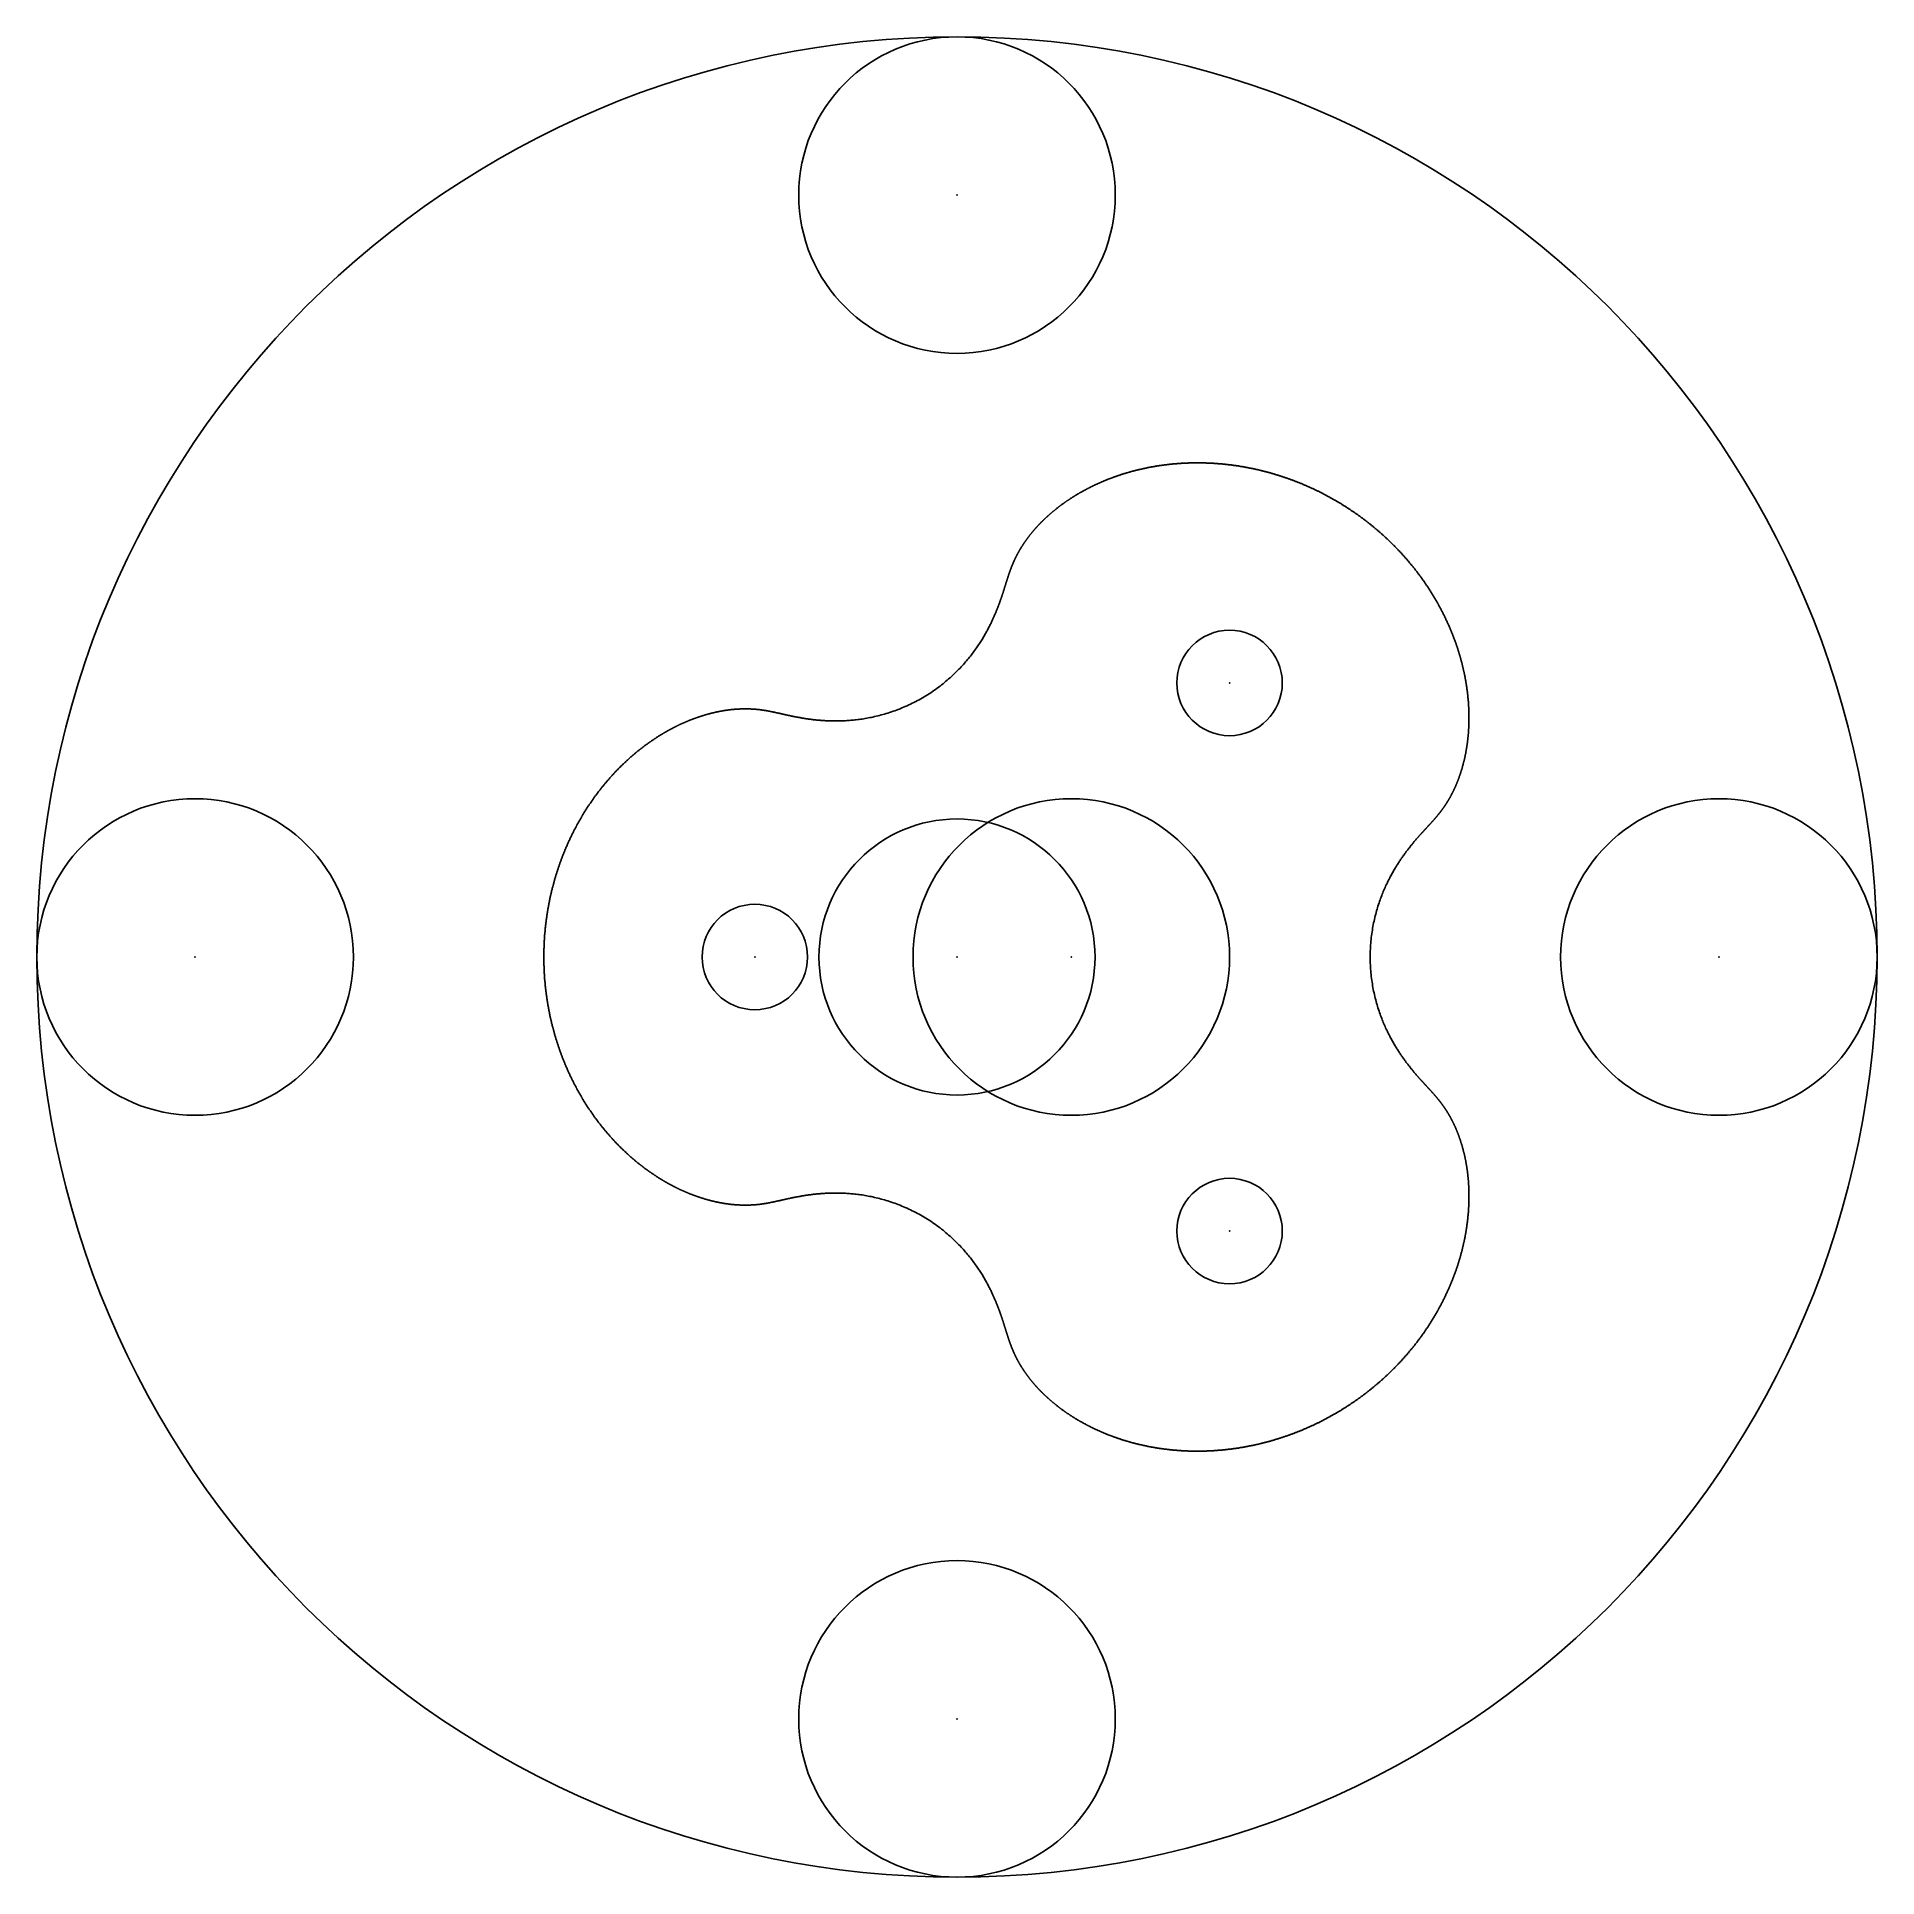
# Model space of a CAD drawing. Header units: metres. Extents: x -10 to 10, y -10 to 10.
import ezdxf

# ---------------------------------------------------------------- set-up
doc = ezdxf.new("R2010")
doc.units = ezdxf.units.M

msp = doc.modelspace()

# ---------------------------------------------------------------- linework, layer by layer
at = {"color": 1}
msp.add_lwpolyline([(4.49, 0.018), (4.49, -0.003), (4.49, -0.024), (4.491, -0.045), (4.491, -0.066), (4.492, -0.087), (4.493, -0.108), (4.495, -0.129), (4.496, -0.15), (4.498, -0.171), (4.5, -0.191), (4.502, -0.212), (4.505, -0.232), (4.507, -0.253), (4.51, -0.273), (4.514, -0.293), (4.517, -0.313), (4.52, -0.332), (4.524, -0.352), (4.528, -0.371), (4.532, -0.39), (4.536, -0.409), (4.541, -0.428), (4.545, -0.447), (4.55, -0.465), (4.555, -0.483), (4.56, -0.501), (4.565, -0.519), (4.57, -0.536), (4.575, -0.554), (4.581, -0.571), (4.586, -0.587), (4.592, -0.604), (4.598, -0.62), (4.603, -0.636), (4.609, -0.652), (4.615, -0.667), (4.621, -0.683), (4.627, -0.698), (4.633, -0.712), (4.64, -0.727), (4.646, -0.741), (4.652, -0.755), (4.658, -0.769), (4.664, -0.783), (4.671, -0.796), (4.677, -0.809), (4.683, -0.822), (4.689, -0.834), (4.696, -0.847), (4.702, -0.859), (4.708, -0.871), (4.714, -0.883), (4.721, -0.894), (4.727, -0.905), (4.733, -0.916), (4.739, -0.927), (4.745, -0.938), (4.751, -0.948), (4.757, -0.958), (4.763, -0.968), (4.769, -0.978), (4.775, -0.988), (4.781, -0.997), (4.787, -1.007), (4.793, -1.016), (4.799, -1.025), (4.804, -1.033), (4.81, -1.042), (4.815, -1.05), (4.821, -1.059), (4.826, -1.067), (4.832, -1.075), (4.837, -1.082), (4.843, -1.09), (4.848, -1.097), (4.853, -1.105), (4.858, -1.112), (4.863, -1.119), (4.868, -1.126), (4.873, -1.133), (4.878, -1.139), (4.883, -1.146), (4.888, -1.152), (4.893, -1.158), (4.898, -1.165), (4.902, -1.171), (4.907, -1.177), (4.911, -1.182), (4.916, -1.188), (4.92, -1.194), (4.925, -1.199), (4.929, -1.205), (4.933, -1.21), (4.937, -1.215), (4.942, -1.22), (4.946, -1.225), (4.95, -1.23), (4.954, -1.235), (4.958, -1.24), (4.962, -1.244), (4.965, -1.249), (4.969, -1.254), (4.973, -1.258), (4.977, -1.262), (4.98, -1.267), (4.984, -1.271), (4.987, -1.275), (4.991, -1.279), (4.994, -1.283), (4.998, -1.287), (5.001, -1.291), (5.004, -1.295), (5.008, -1.299), (5.011, -1.302), (5.014, -1.306), (5.017, -1.309), (5.02, -1.313), (5.024, -1.316), (5.027, -1.32), (5.03, -1.323), (5.033, -1.326), (5.035, -1.33), (5.038, -1.333), (5.041, -1.336), (5.044, -1.339), (5.047, -1.342), (5.049, -1.345), (5.052, -1.348), (5.055, -1.351), (5.058, -1.354), (5.06, -1.357), (5.063, -1.36), (5.065, -1.363), (5.068, -1.365), (5.07, -1.368), (5.073, -1.371), (5.075, -1.374), (5.078, -1.376), (5.08, -1.379), (5.082, -1.381), (5.085, -1.384), (5.087, -1.386), (5.089, -1.389), (5.091, -1.391), (5.094, -1.394), (5.096, -1.396), (5.098, -1.398), (5.1, -1.401), (5.102, -1.403), (5.104, -1.405), (5.106, -1.407), (5.108, -1.41), (5.11, -1.412), (5.112, -1.414), (5.114, -1.416), (5.116, -1.418), (5.118, -1.42), (5.12, -1.423), (5.122, -1.425), (5.124, -1.427), (5.126, -1.429), (5.128, -1.431), (5.13, -1.433), (5.131, -1.435), (5.133, -1.437), (5.135, -1.439), (5.137, -1.441), (5.139, -1.442), (5.14, -1.444), (5.142, -1.446), (5.144, -1.448), (5.145, -1.45), (5.147, -1.452), (5.149, -1.454), (5.15, -1.456), (5.152, -1.457), (5.154, -1.459), (5.155, -1.461), (5.157, -1.463), (5.159, -1.464), (5.16, -1.466), (5.162, -1.468), (5.163, -1.47), (5.165, -1.471), (5.166, -1.473), (5.168, -1.475), (5.169, -1.477), (5.171, -1.478), (5.172, -1.48), (5.174, -1.482), (5.175, -1.483), (5.177, -1.485), (5.178, -1.487), (5.18, -1.488), (5.181, -1.49), (5.183, -1.491), (5.184, -1.493), (5.186, -1.495), (5.187, -1.496), (5.188, -1.498), (5.19, -1.5), (5.191, -1.501), (5.193, -1.503), (5.194, -1.504), (5.195, -1.506), (5.197, -1.508), (5.198, -1.509), (5.199, -1.511), (5.201, -1.512), (5.202, -1.514), (5.203, -1.515), (5.205, -1.517), (5.206, -1.519), (5.208, -1.52), (5.209, -1.522), (5.21, -1.523), (5.211, -1.525), (5.213, -1.526), (5.214, -1.528), (5.215, -1.53), (5.217, -1.531), (5.218, -1.533), (5.219, -1.534), (5.221, -1.536), (5.222, -1.537), (5.223, -1.539), (5.224, -1.541), (5.226, -1.542), (5.227, -1.544), (5.228, -1.545), (5.23, -1.547), (5.231, -1.548), (5.232, -1.55), (5.233, -1.552), (5.235, -1.553), (5.236, -1.555), (5.237, -1.556), (5.238, -1.558), (5.24, -1.559), (5.241, -1.561), (5.242, -1.563), (5.244, -1.564), (5.245, -1.566), (5.246, -1.567), (5.247, -1.569), (5.249, -1.571), (5.25, -1.572), (5.251, -1.574), (5.252, -1.575), (5.254, -1.577), (5.255, -1.579), (5.256, -1.58), (5.257, -1.582), (5.259, -1.584), (5.26, -1.585), (5.261, -1.587), (5.262, -1.588), (5.263, -1.59), (5.265, -1.592), (5.266, -1.593), (5.267, -1.595), (5.268, -1.597), (5.27, -1.599), (5.271, -1.6), (5.272, -1.602), (5.273, -1.604), (5.275, -1.605), (5.276, -1.607), (5.277, -1.609), (5.278, -1.61), (5.28, -1.612), (5.281, -1.614), (5.282, -1.616), (5.283, -1.617), (5.285, -1.619), (5.286, -1.621), (5.287, -1.623), (5.288, -1.624), (5.29, -1.626), (5.291, -1.628), (5.292, -1.63), (5.293, -1.632), (5.295, -1.633), (5.296, -1.635), (5.297, -1.637), (5.298, -1.639), (5.3, -1.641), (5.301, -1.643), (5.302, -1.644), (5.303, -1.646), (5.305, -1.648), (5.306, -1.65), (5.307, -1.652), (5.308, -1.654), (5.31, -1.656), (5.311, -1.658), (5.312, -1.66), (5.313, -1.662), (5.315, -1.663), (5.316, -1.665), (5.317, -1.667), (5.318, -1.669), (5.32, -1.671), (5.321, -1.673), (5.322, -1.675), (5.323, -1.677), (5.325, -1.679), (5.326, -1.681), (5.327, -1.683), (5.328, -1.685), (5.33, -1.687), (5.331, -1.689), (5.332, -1.692), (5.333, -1.694), (5.335, -1.696), (5.336, -1.698), (5.337, -1.7), (5.339, -1.702), (5.34, -1.704), (5.341, -1.706), (5.342, -1.708), (5.344, -1.711), (5.345, -1.713), (5.346, -1.715), (5.347, -1.717), (5.349, -1.719), (5.35, -1.721), (5.351, -1.724), (5.353, -1.726), (5.354, -1.728), (5.355, -1.73), (5.356, -1.733), (5.358, -1.735), (5.359, -1.737), (5.36, -1.739), (5.361, -1.742), (5.363, -1.744), (5.364, -1.746), (5.365, -1.749), (5.367, -1.751), (5.368, -1.753), (5.369, -1.756), (5.37, -1.758), (5.372, -1.761), (5.373, -1.763), (5.374, -1.765), (5.375, -1.768), (5.377, -1.77), (5.378, -1.773), (5.379, -1.775), (5.38, -1.778), (5.382, -1.78), (5.383, -1.783), (5.384, -1.785), (5.386, -1.788), (5.387, -1.79), (5.388, -1.793), (5.389, -1.795), (5.391, -1.798), (5.392, -1.8), (5.393, -1.803), (5.394, -1.806), (5.396, -1.808), (5.397, -1.811), (5.398, -1.813), (5.4, -1.816), (5.401, -1.819), (5.402, -1.821), (5.403, -1.824), (5.405, -1.827), (5.406, -1.829), (5.407, -1.832), (5.408, -1.835), (5.41, -1.838), (5.411, -1.84), (5.412, -1.843), (5.413, -1.846), (5.415, -1.849), (5.416, -1.851), (5.417, -1.854), (5.418, -1.857), (5.42, -1.86), (5.421, -1.863), (5.422, -1.866), (5.423, -1.869), (5.424, -1.871), (5.426, -1.874), (5.427, -1.877), (5.428, -1.88), (5.429, -1.883), (5.431, -1.886), (5.432, -1.889), (5.433, -1.892), (5.434, -1.895), (5.436, -1.898), (5.437, -1.901), (5.438, -1.904), (5.439, -1.907), (5.44, -1.91), (5.442, -1.913), (5.443, -1.916), (5.444, -1.919), (5.445, -1.922), (5.446, -1.926), (5.448, -1.929), (5.449, -1.932), (5.45, -1.935), (5.451, -1.938), (5.452, -1.941), (5.453, -1.945), (5.455, -1.948), (5.456, -1.951), (5.457, -1.954), (5.458, -1.957), (5.459, -1.961), (5.46, -1.964), (5.462, -1.967), (5.463, -1.971), (5.464, -1.974), (5.465, -1.977), (5.466, -1.981), (5.467, -1.984), (5.468, -1.987), (5.47, -1.991), (5.471, -1.994), (5.472, -1.997), (5.473, -2.001), (5.474, -2.004), (5.475, -2.008), (5.476, -2.011), (5.477, -2.015), (5.478, -2.018), (5.48, -2.022), (5.481, -2.025), (5.482, -2.029), (5.483, -2.032), (5.484, -2.036), (5.485, -2.039), (5.486, -2.043), (5.487, -2.046), (5.488, -2.05), (5.489, -2.054), (5.49, -2.057), (5.491, -2.061), (5.492, -2.064), (5.493, -2.068), (5.494, -2.072), (5.495, -2.076), (5.496, -2.079), (5.497, -2.083), (5.498, -2.087), (5.499, -2.09), (5.5, -2.094), (5.501, -2.098), (5.502, -2.102), (5.503, -2.106), (5.504, -2.109), (5.505, -2.113), (5.506, -2.117), (5.507, -2.121), (5.508, -2.125), (5.509, -2.129), (5.51, -2.132), (5.511, -2.136), (5.512, -2.14), (5.513, -2.144), (5.514, -2.148), (5.515, -2.152), (5.516, -2.156), (5.517, -2.16), (5.517, -2.164), (5.518, -2.168), (5.519, -2.172), (5.52, -2.176), (5.521, -2.18), (5.522, -2.184), (5.523, -2.188), (5.523, -2.192), (5.524, -2.196), (5.525, -2.2), (5.526, -2.205), (5.527, -2.209), (5.528, -2.213), (5.528, -2.217), (5.529, -2.221), (5.53, -2.225), (5.531, -2.229), (5.531, -2.234), (5.532, -2.238), (5.533, -2.242), (5.534, -2.246), (5.534, -2.251), (5.535, -2.255), (5.536, -2.259), (5.537, -2.263), (5.537, -2.268), (5.538, -2.272), (5.539, -2.276), (5.539, -2.281), (5.54, -2.285), (5.541, -2.289), (5.541, -2.294), (5.542, -2.298), (5.543, -2.303), (5.543, -2.307), (5.544, -2.311), (5.545, -2.316), (5.545, -2.32), (5.546, -2.325), (5.546, -2.329), (5.547, -2.334), (5.548, -2.338), (5.548, -2.343), (5.549, -2.347), (5.549, -2.352), (5.55, -2.356), (5.55, -2.361), (5.551, -2.366), (5.551, -2.37), (5.552, -2.375), (5.552, -2.379), (5.553, -2.384), (5.553, -2.389), (5.554, -2.393), (5.554, -2.398), (5.555, -2.403), (5.555, -2.407), (5.555, -2.412), (5.556, -2.417), (5.556, -2.421), (5.557, -2.426), (5.557, -2.431), (5.557, -2.436), (5.558, -2.44), (5.558, -2.445), (5.559, -2.45), (5.559, -2.455), (5.559, -2.459), (5.559, -2.464), (5.56, -2.469), (5.56, -2.474), (5.56, -2.479), (5.561, -2.484), (5.561, -2.489), (5.561, -2.493), (5.561, -2.498), (5.562, -2.503), (5.562, -2.508), (5.562, -2.513), (5.562, -2.518), (5.562, -2.523), (5.563, -2.528), (5.563, -2.533), (5.563, -2.538), (5.563, -2.543), (5.563, -2.548), (5.563, -2.553), (5.563, -2.558), (5.563, -2.563), (5.564, -2.568), (5.564, -2.573), (5.564, -2.578), (5.564, -2.583), (5.564, -2.588), (5.564, -2.593), (5.564, -2.598), (5.564, -2.604), (5.564, -2.609), (5.564, -2.614), (5.564, -2.619), (5.564, -2.624), (5.564, -2.629), (5.563, -2.634), (5.563, -2.64), (5.563, -2.645), (5.563, -2.65), (5.563, -2.655), (5.563, -2.66), (5.563, -2.666), (5.563, -2.671), (5.562, -2.676), (5.562, -2.681), (5.562, -2.687), (5.562, -2.692), (5.562, -2.697), (5.561, -2.703), (5.561, -2.708), (5.561, -2.713), (5.561, -2.719), (5.56, -2.724), (5.56, -2.729), (5.56, -2.735), (5.559, -2.74), (5.559, -2.745), (5.559, -2.751), (5.558, -2.756), (5.558, -2.762), (5.558, -2.767), (5.557, -2.772), (5.557, -2.778), (5.556, -2.783), (5.556, -2.789), (5.555, -2.794), (5.555, -2.8), (5.554, -2.805), (5.554, -2.811), (5.553, -2.816), (5.553, -2.821), (5.552, -2.827), (5.552, -2.833), (5.551, -2.838), (5.551, -2.844), (5.55, -2.849), (5.549, -2.855), (5.549, -2.86), (5.548, -2.866), (5.547, -2.871), (5.547, -2.877), (5.546, -2.882), (5.545, -2.888), (5.545, -2.894), (5.544, -2.899), (5.543, -2.905), (5.542, -2.91), (5.542, -2.916), (5.541, -2.922), (5.54, -2.927), (5.539, -2.933), (5.538, -2.939), (5.538, -2.944), (5.537, -2.95), (5.536, -2.956), (5.535, -2.961), (5.534, -2.967), (5.533, -2.973), (5.532, -2.978), (5.531, -2.984), (5.53, -2.99), (5.529, -2.996), (5.528, -3.001), (5.527, -3.007), (5.526, -3.013), (5.525, -3.019), (5.524, -3.024), (5.523, -3.03), (5.522, -3.036), (5.521, -3.042), (5.52, -3.047), (5.519, -3.053), (5.517, -3.059), (5.516, -3.065), (5.515, -3.071), (5.514, -3.076), (5.513, -3.082), (5.511, -3.088), (5.51, -3.094), (5.509, -3.1), (5.508, -3.105), (5.506, -3.111), (5.505, -3.117), (5.504, -3.123), (5.502, -3.129), (5.501, -3.135), (5.5, -3.141), (5.498, -3.146), (5.497, -3.152), (5.495, -3.158), (5.494, -3.164), (5.493, -3.17), (5.491, -3.176), (5.49, -3.182), (5.488, -3.188), (5.487, -3.194), (5.485, -3.2), (5.484, -3.205), (5.482, -3.211), (5.48, -3.217), (5.479, -3.223), (5.477, -3.229), (5.476, -3.235), (5.474, -3.241), (5.472, -3.247), (5.471, -3.253), (5.469, -3.259), (5.467, -3.265), (5.465, -3.271), (5.464, -3.277), (5.462, -3.283), (5.46, -3.289), (5.458, -3.295), (5.457, -3.301), (5.455, -3.307), (5.453, -3.313), (5.451, -3.319), (5.449, -3.325), (5.447, -3.331), (5.445, -3.337), (5.443, -3.343), (5.442, -3.349), (5.44, -3.355), (5.438, -3.361), (5.436, -3.367), (5.434, -3.373), (5.432, -3.379), (5.43, -3.385), (5.427, -3.391), (5.425, -3.397), (5.423, -3.403), (5.421, -3.409), (5.419, -3.415), (5.417, -3.421), (5.415, -3.427), (5.413, -3.433), (5.41, -3.439), (5.408, -3.445), (5.406, -3.451), (5.404, -3.457), (5.401, -3.463), (5.399, -3.469), (5.397, -3.475), (5.395, -3.481), (5.392, -3.487), (5.39, -3.493), (5.388, -3.499), (5.385, -3.505), (5.383, -3.511), (5.38, -3.517), (5.378, -3.523), (5.375, -3.529), (5.373, -3.535), (5.37, -3.541), (5.368, -3.548), (5.365, -3.554), (5.363, -3.56), (5.36, -3.566), (5.358, -3.572), (5.355, -3.578), (5.353, -3.584), (5.35, -3.59), (5.347, -3.596), (5.345, -3.602), (5.342, -3.608), (5.339, -3.614), (5.337, -3.62), (5.334, -3.626), (5.331, -3.632), (5.328, -3.638), (5.326, -3.644), (5.323, -3.65), (5.32, -3.656), (5.317, -3.662), (5.314, -3.668), (5.311, -3.675), (5.309, -3.681), (5.306, -3.687), (5.303, -3.693), (5.3, -3.699), (5.297, -3.705), (5.294, -3.711), (5.291, -3.717), (5.288, -3.723), (5.285, -3.729), (5.282, -3.735), (5.279, -3.741), (5.276, -3.747), (5.273, -3.753), (5.269, -3.759), (5.266, -3.765), (5.263, -3.771), (5.26, -3.777), (5.257, -3.783), (5.254, -3.789), (5.25, -3.795), (5.247, -3.801), (5.244, -3.807), (5.241, -3.813), (5.237, -3.819), (5.234, -3.825), (5.231, -3.831), (5.227, -3.837), (5.224, -3.843), (5.221, -3.849), (5.217, -3.855), (5.214, -3.861), (5.21, -3.867), (5.207, -3.873), (5.204, -3.879), (5.2, -3.885), (5.197, -3.891), (5.193, -3.897), (5.19, -3.903), (5.186, -3.909), (5.182, -3.915), (5.179, -3.92), (5.175, -3.926), (5.172, -3.932), (5.168, -3.938), (5.164, -3.944), (5.161, -3.95), (5.157, -3.956), (5.153, -3.962), (5.15, -3.968), (5.146, -3.974), (5.142, -3.98), (5.138, -3.985), (5.135, -3.991), (5.131, -3.997), (5.127, -4.003), (5.123, -4.009), (5.119, -4.015), (5.115, -4.021), (5.112, -4.027), (5.108, -4.032), (5.104, -4.038), (5.1, -4.044), (5.096, -4.05), (5.092, -4.056), (5.088, -4.062), (5.084, -4.067), (5.08, -4.073), (5.076, -4.079), (5.072, -4.085), (5.068, -4.091), (5.064, -4.096), (5.06, -4.102), (5.055, -4.108), (5.051, -4.114), (5.047, -4.119), (5.043, -4.125), (5.039, -4.131), (5.035, -4.137), (5.03, -4.142), (5.026, -4.148), (5.022, -4.154), (5.018, -4.16), (5.013, -4.165), (5.009, -4.171), (5.005, -4.177), (5, -4.182), (4.996, -4.188), (4.992, -4.194), (4.987, -4.199), (4.983, -4.205), (4.978, -4.211), (4.974, -4.216), (4.97, -4.222), (4.965, -4.228), (4.961, -4.233), (4.956, -4.239), (4.952, -4.244), (4.947, -4.25), (4.942, -4.256), (4.938, -4.261), (4.933, -4.267), (4.929, -4.272), (4.924, -4.278), (4.919, -4.283), (4.915, -4.289), (4.91, -4.295), (4.905, -4.3), (4.901, -4.306), (4.896, -4.311), (4.891, -4.317), (4.887, -4.322), (4.882, -4.328), (4.877, -4.333), (4.872, -4.338), (4.868, -4.344), (4.863, -4.349), (4.858, -4.355), (4.853, -4.36), (4.848, -4.366), (4.843, -4.371), (4.838, -4.376), (4.833, -4.382), (4.829, -4.387), (4.824, -4.393), (4.819, -4.398), (4.814, -4.403), (4.809, -4.409), (4.804, -4.414), (4.799, -4.419), (4.794, -4.425), (4.789, -4.43), (4.783, -4.435), (4.778, -4.44), (4.773, -4.446), (4.768, -4.451), (4.763, -4.456), (4.758, -4.461), (4.753, -4.467), (4.748, -4.472), (4.742, -4.477), (4.737, -4.482), (4.732, -4.487), (4.727, -4.493), (4.722, -4.498), (4.716, -4.503), (4.711, -4.508), (4.706, -4.513), (4.7, -4.518), (4.695, -4.523), (4.69, -4.529), (4.684, -4.534), (4.679, -4.539), (4.674, -4.544), (4.668, -4.549), (4.663, -4.554), (4.658, -4.559), (4.652, -4.564), (4.647, -4.569), (4.641, -4.574), (4.636, -4.579), (4.63, -4.584), (4.625, -4.589), (4.619, -4.594), (4.614, -4.599), (4.608, -4.604), (4.603, -4.609), (4.597, -4.613), (4.591, -4.618), (4.586, -4.623), (4.58, -4.628), (4.575, -4.633), (4.569, -4.638), (4.563, -4.643), (4.558, -4.647), (4.552, -4.652), (4.546, -4.657), (4.541, -4.662), (4.535, -4.667), (4.529, -4.671), (4.523, -4.676), (4.518, -4.681), (4.512, -4.686), (4.506, -4.69), (4.5, -4.695), (4.495, -4.7), (4.489, -4.704), (4.483, -4.709), (4.477, -4.713), (4.471, -4.718), (4.465, -4.723), (4.46, -4.727), (4.454, -4.732), (4.448, -4.736), (4.442, -4.741), (4.436, -4.746), (4.43, -4.75), (4.424, -4.755), (4.418, -4.759), (4.412, -4.764), (4.406, -4.768), (4.4, -4.772), (4.394, -4.777), (4.388, -4.781), (4.382, -4.786), (4.376, -4.79), (4.37, -4.795), (4.364, -4.799), (4.358, -4.803), (4.352, -4.808), (4.346, -4.812), (4.339, -4.816), (4.333, -4.821), (4.327, -4.825), (4.321, -4.829), (4.315, -4.833), (4.309, -4.838), (4.302, -4.842), (4.296, -4.846), (4.29, -4.85), (4.284, -4.854), (4.278, -4.859), (4.271, -4.863), (4.265, -4.867), (4.259, -4.871), (4.253, -4.875), (4.246, -4.879), (4.24, -4.883), (4.234, -4.887), (4.227, -4.891), (4.221, -4.895), (4.215, -4.9), (4.208, -4.904), (4.202, -4.907), (4.196, -4.911), (4.189, -4.915), (4.183, -4.919), (4.177, -4.923), (4.17, -4.927), (4.164, -4.931), (4.157, -4.935), (4.151, -4.939), (4.144, -4.943), (4.138, -4.947), (4.131, -4.95), (4.125, -4.954), (4.119, -4.958), (4.112, -4.962), (4.106, -4.965), (4.099, -4.969), (4.093, -4.973), (4.086, -4.977), (4.079, -4.98), (4.073, -4.984), (4.066, -4.988), (4.06, -4.991), (4.053, -4.995), (4.047, -4.999), (4.04, -5.002), (4.033, -5.006), (4.027, -5.009), (4.02, -5.013), (4.014, -5.016), (4.007, -5.02), (4, -5.023), (3.994, -5.027), (3.987, -5.03), (3.98, -5.034), (3.974, -5.037), (3.967, -5.041), (3.96, -5.044), (3.954, -5.047), (3.947, -5.051), (3.94, -5.054), (3.934, -5.057), (3.927, -5.061), (3.92, -5.064), (3.913, -5.067), (3.907, -5.071), (3.9, -5.074), (3.893, -5.077), (3.886, -5.08), (3.88, -5.083), (3.873, -5.087), (3.866, -5.09), (3.859, -5.093), (3.852, -5.096), (3.846, -5.099), (3.839, -5.102), (3.832, -5.105), (3.825, -5.108), (3.818, -5.111), (3.811, -5.114), (3.805, -5.117), (3.798, -5.12), (3.791, -5.123), (3.784, -5.126), (3.777, -5.129), (3.77, -5.132), (3.763, -5.135), (3.757, -5.138), (3.75, -5.141), (3.743, -5.144), (3.736, -5.147), (3.729, -5.149), (3.722, -5.152), (3.715, -5.155), (3.708, -5.158), (3.701, -5.16), (3.694, -5.163), (3.687, -5.166), (3.68, -5.169), (3.673, -5.171), (3.667, -5.174), (3.66, -5.177), (3.653, -5.179), (3.646, -5.182), (3.639, -5.184), (3.632, -5.187), (3.625, -5.19), (3.618, -5.192), (3.611, -5.195), (3.604, -5.197), (3.597, -5.2), (3.59, -5.202), (3.583, -5.204), (3.576, -5.207), (3.569, -5.209), (3.562, -5.212), (3.555, -5.214), (3.548, -5.216), (3.541, -5.219), (3.534, -5.221), (3.526, -5.223), (3.519, -5.226), (3.512, -5.228), (3.505, -5.23), (3.498, -5.232), (3.491, -5.235), (3.484, -5.237), (3.477, -5.239), (3.47, -5.241), (3.463, -5.243), (3.456, -5.245), (3.449, -5.248), (3.442, -5.25), (3.435, -5.252), (3.428, -5.254), (3.42, -5.256), (3.413, -5.258), (3.406, -5.26), (3.399, -5.262), (3.392, -5.264), (3.385, -5.266), (3.378, -5.268), (3.371, -5.27), (3.364, -5.271), (3.357, -5.273), (3.35, -5.275), (3.342, -5.277), (3.335, -5.279), (3.328, -5.281), (3.321, -5.282), (3.314, -5.284), (3.307, -5.286), (3.3, -5.288), (3.293, -5.289), (3.286, -5.291), (3.278, -5.293), (3.271, -5.294), (3.264, -5.296), (3.257, -5.298), (3.25, -5.299), (3.243, -5.301), (3.236, -5.302), (3.229, -5.304), (3.221, -5.305), (3.214, -5.307), (3.207, -5.308), (3.2, -5.31), (3.193, -5.311), (3.186, -5.313), (3.179, -5.314), (3.172, -5.316), (3.164, -5.317), (3.157, -5.318), (3.15, -5.32), (3.143, -5.321), (3.136, -5.322), (3.129, -5.324), (3.122, -5.325), (3.115, -5.326), (3.108, -5.327), (3.1, -5.329), (3.093, -5.33), (3.086, -5.331), (3.079, -5.332), (3.072, -5.333), (3.065, -5.335), (3.058, -5.336), (3.051, -5.337), (3.043, -5.338), (3.036, -5.339), (3.029, -5.34), (3.022, -5.341), (3.015, -5.342), (3.008, -5.343), (3.001, -5.344), (2.994, -5.345), (2.987, -5.346), (2.98, -5.347), (2.972, -5.348), (2.965, -5.348), (2.958, -5.349), (2.951, -5.35), (2.944, -5.351), (2.937, -5.352), (2.93, -5.353), (2.923, -5.353), (2.916, -5.354), (2.909, -5.355), (2.902, -5.356), (2.895, -5.356), (2.888, -5.357), (2.881, -5.358), (2.873, -5.358), (2.866, -5.359), (2.859, -5.36), (2.852, -5.36), (2.845, -5.361), (2.838, -5.361), (2.831, -5.362), (2.824, -5.362), (2.817, -5.363), (2.81, -5.363), (2.803, -5.364), (2.796, -5.364), (2.789, -5.365), (2.782, -5.365), (2.775, -5.366), (2.768, -5.366), (2.761, -5.366), (2.754, -5.367), (2.747, -5.367), (2.74, -5.367), (2.733, -5.368), (2.726, -5.368), (2.719, -5.368), (2.712, -5.369), (2.705, -5.369), (2.698, -5.369), (2.691, -5.369), (2.684, -5.369), (2.677, -5.37), (2.67, -5.37), (2.664, -5.37), (2.657, -5.37), (2.65, -5.37), (2.643, -5.37), (2.636, -5.37), (2.629, -5.37), (2.622, -5.37), (2.615, -5.37), (2.608, -5.37), (2.601, -5.37), (2.595, -5.37), (2.588, -5.37), (2.581, -5.37), (2.574, -5.37), (2.567, -5.37), (2.56, -5.37), (2.553, -5.37), (2.547, -5.37), (2.54, -5.369), (2.533, -5.369), (2.526, -5.369), (2.519, -5.369), (2.512, -5.369), (2.506, -5.368), (2.499, -5.368), (2.492, -5.368), (2.485, -5.367), (2.479, -5.367), (2.472, -5.367), (2.465, -5.366), (2.458, -5.366), (2.452, -5.366), (2.445, -5.365), (2.438, -5.365), (2.431, -5.364), (2.425, -5.364), (2.418, -5.364), (2.411, -5.363), (2.405, -5.363), (2.398, -5.362), (2.391, -5.362), (2.385, -5.361), (2.378, -5.361), (2.371, -5.36), (2.365, -5.359), (2.358, -5.359), (2.351, -5.358), (2.345, -5.358), (2.338, -5.357), (2.331, -5.356), (2.325, -5.356), (2.318, -5.355), (2.312, -5.354), (2.305, -5.353), (2.299, -5.353), (2.292, -5.352), (2.285, -5.351), (2.279, -5.35), (2.272, -5.35), (2.266, -5.349), (2.259, -5.348), (2.253, -5.347), (2.246, -5.346), (2.24, -5.345), (2.233, -5.345), (2.227, -5.344), (2.221, -5.343), (2.214, -5.342), (2.208, -5.341), (2.201, -5.34), (2.195, -5.339), (2.188, -5.338), (2.182, -5.337), (2.176, -5.336), (2.169, -5.335), (2.163, -5.334), (2.156, -5.333), (2.15, -5.332), (2.144, -5.331), (2.137, -5.33), (2.131, -5.328), (2.125, -5.327), (2.118, -5.326), (2.112, -5.325), (2.106, -5.324), (2.1, -5.323), (2.093, -5.322), (2.087, -5.32), (2.081, -5.319), (2.075, -5.318), (2.068, -5.317), (2.062, -5.315), (2.056, -5.314), (2.05, -5.313), (2.044, -5.312), (2.037, -5.31), (2.031, -5.309), (2.025, -5.308), (2.019, -5.306), (2.013, -5.305), (2.007, -5.303), (2.001, -5.302), (1.995, -5.301), (1.989, -5.299), (1.982, -5.298), (1.976, -5.296), (1.97, -5.295), (1.964, -5.293), (1.958, -5.292), (1.952, -5.29), (1.946, -5.289), (1.94, -5.287), (1.934, -5.286), (1.928, -5.284), (1.922, -5.283), (1.916, -5.281), (1.91, -5.28), (1.905, -5.278), (1.899, -5.276), (1.893, -5.275), (1.887, -5.273), (1.881, -5.272), (1.875, -5.27), (1.869, -5.268), (1.863, -5.267), (1.858, -5.265), (1.852, -5.263), (1.846, -5.261), (1.84, -5.26), (1.834, -5.258), (1.829, -5.256), (1.823, -5.255), (1.817, -5.253), (1.811, -5.251), (1.806, -5.249), (1.8, -5.247), (1.794, -5.246), (1.789, -5.244), (1.783, -5.242), (1.777, -5.24), (1.772, -5.238), (1.766, -5.236), (1.76, -5.234), (1.755, -5.233), (1.749, -5.231), (1.744, -5.229), (1.738, -5.227), (1.733, -5.225), (1.727, -5.223), (1.721, -5.221), (1.716, -5.219), (1.71, -5.217), (1.705, -5.215), (1.699, -5.213), (1.694, -5.211), (1.689, -5.209), (1.683, -5.207), (1.678, -5.205), (1.672, -5.203), (1.667, -5.201), (1.662, -5.199), (1.656, -5.197), (1.651, -5.195), (1.645, -5.193), (1.64, -5.191), (1.635, -5.189), (1.629, -5.186), (1.624, -5.184), (1.619, -5.182), (1.614, -5.18), (1.608, -5.178), (1.603, -5.176), (1.598, -5.174), (1.593, -5.171), (1.588, -5.169), (1.582, -5.167), (1.577, -5.165), (1.572, -5.163), (1.567, -5.16), (1.562, -5.158), (1.557, -5.156), (1.552, -5.154), (1.547, -5.151), (1.541, -5.149), (1.536, -5.147), (1.531, -5.145), (1.526, -5.142), (1.521, -5.14), (1.516, -5.138), (1.511, -5.135), (1.506, -5.133), (1.501, -5.131), (1.496, -5.128), (1.492, -5.126), (1.487, -5.124), (1.482, -5.121), (1.477, -5.119), (1.472, -5.117), (1.467, -5.114), (1.462, -5.112), (1.457, -5.11), (1.453, -5.107), (1.448, -5.105), (1.443, -5.102), (1.438, -5.1), (1.433, -5.097), (1.429, -5.095), (1.424, -5.093), (1.419, -5.09), (1.415, -5.088), (1.41, -5.085), (1.405, -5.083), (1.401, -5.08), (1.396, -5.078), (1.391, -5.075), (1.387, -5.073), (1.382, -5.07), (1.378, -5.068), (1.373, -5.065), (1.368, -5.063), (1.364, -5.06), (1.359, -5.058), (1.355, -5.055), (1.35, -5.053), (1.346, -5.05), (1.341, -5.048), (1.337, -5.045), (1.333, -5.043), (1.328, -5.04), (1.324, -5.037), (1.319, -5.035), (1.315, -5.032), (1.311, -5.03), (1.306, -5.027), (1.302, -5.025), (1.298, -5.022), (1.293, -5.019), (1.289, -5.017), (1.285, -5.014), (1.28, -5.012), (1.276, -5.009), (1.272, -5.006), (1.268, -5.004), (1.264, -5.001), (1.259, -4.998), (1.255, -4.996), (1.251, -4.993), (1.247, -4.99), (1.243, -4.988), (1.239, -4.985), (1.235, -4.983), (1.231, -4.98), (1.226, -4.977), (1.222, -4.975), (1.218, -4.972), (1.214, -4.969), (1.21, -4.966), (1.206, -4.964), (1.202, -4.961), (1.198, -4.958), (1.194, -4.956), (1.191, -4.953), (1.187, -4.95), (1.183, -4.948), (1.179, -4.945), (1.175, -4.942), (1.171, -4.94), (1.167, -4.937), (1.163, -4.934), (1.16, -4.931), (1.156, -4.929), (1.152, -4.926), (1.148, -4.923), (1.145, -4.92), (1.141, -4.918), (1.137, -4.915), (1.133, -4.912), (1.13, -4.91), (1.126, -4.907), (1.122, -4.904), (1.119, -4.901), (1.115, -4.899), (1.112, -4.896), (1.108, -4.893), (1.104, -4.89), (1.101, -4.888), (1.097, -4.885), (1.094, -4.882), (1.09, -4.879), (1.087, -4.877), (1.083, -4.874), (1.08, -4.871), (1.076, -4.868), (1.073, -4.866), (1.069, -4.863), (1.066, -4.86), (1.062, -4.857), (1.059, -4.854), (1.056, -4.852), (1.052, -4.849), (1.049, -4.846), (1.046, -4.843), (1.042, -4.841), (1.039, -4.838), (1.036, -4.835), (1.032, -4.832), (1.029, -4.83), (1.026, -4.827), (1.023, -4.824), (1.02, -4.821), (1.016, -4.818), (1.013, -4.816), (1.01, -4.813), (1.007, -4.81), (1.004, -4.807), (1.001, -4.805), (0.997, -4.802), (0.994, -4.799), (0.991, -4.796), (0.988, -4.794), (0.985, -4.791), (0.982, -4.788), (0.979, -4.785), (0.976, -4.783), (0.973, -4.78), (0.97, -4.777), (0.967, -4.774), (0.964, -4.771), (0.961, -4.769), (0.958, -4.766), (0.955, -4.763), (0.952, -4.76), (0.95, -4.758), (0.947, -4.755), (0.944, -4.752), (0.941, -4.749), (0.938, -4.747), (0.935, -4.744), (0.933, -4.741), (0.93, -4.738), (0.927, -4.736), (0.924, -4.733), (0.922, -4.73), (0.919, -4.728), (0.916, -4.725), (0.913, -4.722), (0.911, -4.719), (0.908, -4.717), (0.905, -4.714), (0.903, -4.711), (0.9, -4.708), (0.897, -4.706), (0.895, -4.703), (0.892, -4.7), (0.89, -4.698), (0.887, -4.695), (0.885, -4.692), (0.882, -4.689), (0.88, -4.687), (0.877, -4.684), (0.875, -4.681), (0.872, -4.679), (0.87, -4.676), (0.867, -4.673), (0.865, -4.671), (0.862, -4.668), (0.86, -4.665), (0.857, -4.663), (0.855, -4.66), (0.853, -4.657), (0.85, -4.655), (0.848, -4.652), (0.846, -4.649), (0.843, -4.647), (0.841, -4.644), (0.839, -4.641), (0.836, -4.639), (0.834, -4.636), (0.832, -4.633), (0.83, -4.631), (0.827, -4.628), (0.825, -4.625), (0.823, -4.623), (0.821, -4.62), (0.819, -4.618), (0.816, -4.615), (0.814, -4.612), (0.812, -4.61), (0.81, -4.607), (0.808, -4.605), (0.806, -4.602), (0.804, -4.599), (0.802, -4.597), (0.8, -4.594), (0.798, -4.592), (0.796, -4.589), (0.793, -4.586), (0.791, -4.584), (0.789, -4.581), (0.787, -4.579), (0.785, -4.576), (0.784, -4.574), (0.782, -4.571), (0.78, -4.569), (0.778, -4.566), (0.776, -4.564), (0.774, -4.561), (0.772, -4.558), (0.77, -4.556), (0.768, -4.553), (0.766, -4.551), (0.764, -4.548), (0.763, -4.546), (0.761, -4.543), (0.759, -4.541), (0.757, -4.538), (0.755, -4.536), (0.754, -4.534), (0.752, -4.531), (0.75, -4.529), (0.748, -4.526), (0.747, -4.524), (0.745, -4.521), (0.743, -4.519), (0.741, -4.516), (0.74, -4.514), (0.738, -4.512), (0.736, -4.509), (0.735, -4.507), (0.733, -4.504), (0.731, -4.502), (0.73, -4.499), (0.728, -4.497), (0.727, -4.495), (0.725, -4.492), (0.723, -4.49), (0.722, -4.488), (0.72, -4.485), (0.719, -4.483), (0.717, -4.48), (0.716, -4.478), (0.714, -4.476), (0.713, -4.473), (0.711, -4.471), (0.71, -4.469), (0.708, -4.466), (0.707, -4.464), (0.705, -4.462), (0.704, -4.46), (0.702, -4.457), (0.701, -4.455), (0.699, -4.453), (0.698, -4.45), (0.697, -4.448), (0.695, -4.446), (0.694, -4.443), (0.692, -4.441), (0.691, -4.439), (0.69, -4.437), (0.688, -4.434), (0.687, -4.432), (0.686, -4.43), (0.684, -4.428), (0.683, -4.426), (0.682, -4.423), (0.68, -4.421), (0.679, -4.419), (0.678, -4.417), (0.677, -4.414), (0.675, -4.412), (0.674, -4.41), (0.673, -4.408), (0.672, -4.406), (0.67, -4.404), (0.669, -4.401), (0.668, -4.399), (0.667, -4.397), (0.666, -4.395), (0.664, -4.393), (0.663, -4.391), (0.662, -4.389), (0.661, -4.386), (0.66, -4.384), (0.659, -4.382), (0.657, -4.38), (0.656, -4.378), (0.655, -4.376), (0.654, -4.374), (0.653, -4.372), (0.652, -4.37), (0.651, -4.367), (0.65, -4.365), (0.649, -4.363), (0.648, -4.361), (0.647, -4.359), (0.646, -4.357), (0.644, -4.355), (0.643, -4.353), (0.642, -4.351), (0.641, -4.349), (0.64, -4.347), (0.639, -4.345), (0.638, -4.343), (0.637, -4.341), (0.636, -4.339), (0.635, -4.337), (0.634, -4.335), (0.633, -4.333), (0.632, -4.331), (0.631, -4.329), (0.631, -4.327), (0.63, -4.325), (0.629, -4.323), (0.628, -4.321), (0.627, -4.319), (0.626, -4.317), (0.625, -4.315), (0.624, -4.313), (0.623, -4.311), (0.622, -4.309), (0.621, -4.307), (0.62, -4.305), (0.62, -4.303), (0.619, -4.301), (0.618, -4.299), (0.617, -4.297), (0.616, -4.296), (0.615, -4.294), (0.614, -4.292), (0.614, -4.29), (0.613, -4.288), (0.612, -4.286), (0.611, -4.284), (0.61, -4.282), (0.609, -4.28), (0.609, -4.278), (0.608, -4.276), (0.607, -4.274), (0.606, -4.273), (0.605, -4.271), (0.605, -4.269), (0.604, -4.267), (0.603, -4.265), (0.602, -4.263), (0.601, -4.261), (0.601, -4.259), (0.6, -4.257), (0.599, -4.256), (0.598, -4.254), (0.598, -4.252), (0.597, -4.25), (0.596, -4.248), (0.595, -4.246), (0.595, -4.244), (0.594, -4.242), (0.593, -4.24), (0.592, -4.239), (0.592, -4.237), (0.591, -4.235), (0.59, -4.233), (0.589, -4.231), (0.589, -4.229), (0.588, -4.227), (0.587, -4.225), (0.587, -4.223), (0.586, -4.222), (0.585, -4.22), (0.584, -4.218), (0.584, -4.216), (0.583, -4.214), (0.582, -4.212), (0.582, -4.21), (0.581, -4.208), (0.58, -4.206), (0.579, -4.204), (0.579, -4.203), (0.578, -4.201), (0.577, -4.199), (0.577, -4.197), (0.576, -4.195), (0.575, -4.193), (0.575, -4.191), (0.574, -4.189), (0.573, -4.187), (0.572, -4.185), (0.572, -4.183), (0.571, -4.181), (0.57, -4.179), (0.57, -4.177), (0.569, -4.175), (0.568, -4.173), (0.568, -4.171), (0.567, -4.169), (0.566, -4.167), (0.566, -4.165), (0.565, -4.163), (0.564, -4.161), (0.564, -4.159), (0.563, -4.157), (0.562, -4.155), (0.561, -4.153), (0.561, -4.151), (0.56, -4.149), (0.559, -4.146), (0.559, -4.144), (0.558, -4.142), (0.557, -4.14), (0.556, -4.138), (0.556, -4.136), (0.555, -4.133), (0.554, -4.131), (0.554, -4.129), (0.553, -4.127), (0.552, -4.125), (0.551, -4.122), (0.551, -4.12), (0.55, -4.118), (0.549, -4.115), (0.548, -4.113), (0.548, -4.111), (0.547, -4.108), (0.546, -4.106), (0.545, -4.104), (0.545, -4.101), (0.544, -4.099), (0.543, -4.096), (0.542, -4.094), (0.542, -4.091), (0.541, -4.089), (0.54, -4.086), (0.539, -4.084), (0.538, -4.081), (0.538, -4.079), (0.537, -4.076), (0.536, -4.073), (0.535, -4.071), (0.534, -4.068), (0.533, -4.065), (0.532, -4.062), (0.532, -4.06), (0.531, -4.057), (0.53, -4.054), (0.529, -4.051), (0.528, -4.048), (0.527, -4.045), (0.526, -4.042), (0.525, -4.039), (0.524, -4.036), (0.523, -4.033), (0.522, -4.03), (0.521, -4.027), (0.52, -4.024), (0.519, -4.02), (0.518, -4.017), (0.517, -4.014), (0.516, -4.011), (0.515, -4.007), (0.514, -4.004), (0.513, -4), (0.512, -3.997), (0.511, -3.993), (0.51, -3.99), (0.509, -3.986), (0.507, -3.982), (0.506, -3.979), (0.505, -3.975), (0.504, -3.971), (0.502, -3.967), (0.501, -3.963), (0.5, -3.959), (0.499, -3.955), (0.497, -3.951), (0.496, -3.947), (0.494, -3.943), (0.493, -3.939), (0.492, -3.934), (0.49, -3.93), (0.489, -3.925), (0.487, -3.921), (0.486, -3.916), (0.484, -3.912), (0.482, -3.907), (0.481, -3.902), (0.479, -3.897), (0.477, -3.892), (0.476, -3.887), (0.474, -3.882), (0.472, -3.877), (0.47, -3.872), (0.468, -3.867), (0.467, -3.861), (0.465, -3.856), (0.463, -3.85), (0.461, -3.845), (0.458, -3.839), (0.456, -3.833), (0.454, -3.828), (0.452, -3.822), (0.45, -3.816), (0.447, -3.809), (0.445, -3.803), (0.442, -3.797), (0.44, -3.79), (0.437, -3.784), (0.435, -3.777), (0.432, -3.771), (0.429, -3.764), (0.426, -3.757), (0.424, -3.75), (0.421, -3.743), (0.418, -3.736), (0.414, -3.728), (0.411, -3.721), (0.408, -3.713), (0.405, -3.705), (0.401, -3.698), (0.398, -3.69), (0.394, -3.682), (0.39, -3.674), (0.387, -3.665), (0.383, -3.657), (0.379, -3.648), (0.375, -3.64), (0.37, -3.631), (0.366, -3.622), (0.362, -3.613), (0.357, -3.604), (0.352, -3.595), (0.347, -3.585), (0.343, -3.576), (0.337, -3.566), (0.332, -3.556), (0.327, -3.546), (0.321, -3.536), (0.316, -3.526), (0.31, -3.516), (0.304, -3.505), (0.298, -3.495), (0.292, -3.484), (0.285, -3.473), (0.279, -3.462), (0.272, -3.451), (0.265, -3.44), (0.258, -3.429), (0.25, -3.417), (0.243, -3.406), (0.235, -3.394), (0.227, -3.382), (0.219, -3.37), (0.211, -3.358), (0.202, -3.346), (0.193, -3.334), (0.184, -3.321), (0.175, -3.309), (0.166, -3.296), (0.156, -3.284), (0.146, -3.271), (0.136, -3.258), (0.125, -3.245), (0.115, -3.232), (0.104, -3.219), (0.093, -3.206), (0.081, -3.193), (0.07, -3.18), (0.058, -3.167), (0.046, -3.154), (0.033, -3.14), (0.02, -3.127), (0.007, -3.114), (-0.006, -3.101), (-0.019, -3.087), (-0.033, -3.074), (-0.047, -3.061), (-0.061, -3.048), (-0.076, -3.035), (-0.091, -3.022), (-0.106, -3.009), (-0.121, -2.996), (-0.136, -2.983), (-0.152, -2.97), (-0.168, -2.957), (-0.184, -2.945), (-0.201, -2.932), (-0.217, -2.92), (-0.234, -2.908), (-0.251, -2.896), (-0.268, -2.884), (-0.286, -2.872), (-0.303, -2.861), (-0.321, -2.85), (-0.339, -2.839), (-0.357, -2.828), (-0.375, -2.817), (-0.393, -2.806), (-0.412, -2.796), (-0.43, -2.786), (-0.449, -2.776), (-0.468, -2.766), (-0.486, -2.757), (-0.505, -2.748), (-0.524, -2.739), (-0.543, -2.73), (-0.562, -2.722), (-0.581, -2.714), (-0.6, -2.706), (-0.619, -2.698), (-0.638, -2.69), (-0.657, -2.683), (-0.676, -2.676), (-0.694, -2.67), (-0.713, -2.663), (-0.732, -2.657), (-0.75, -2.651), (-0.769, -2.645), (-0.787, -2.64), (-0.806, -2.635), (-0.824, -2.63), (-0.842, -2.625), (-0.86, -2.62), (-0.878, -2.616), (-0.895, -2.612), (-0.913, -2.608), (-0.93, -2.604), (-0.947, -2.601), (-0.964, -2.598), (-0.981, -2.595), (-0.998, -2.592), (-1.014, -2.589), (-1.031, -2.586), (-1.047, -2.584), (-1.063, -2.582), (-1.079, -2.58), (-1.094, -2.578), (-1.109, -2.576), (-1.125, -2.575), (-1.14, -2.573), (-1.154, -2.572), (-1.169, -2.571), (-1.183, -2.57), (-1.197, -2.569), (-1.211, -2.568), (-1.225, -2.567), (-1.239, -2.567), (-1.252, -2.566), (-1.265, -2.566), (-1.278, -2.565), (-1.291, -2.565), (-1.303, -2.565), (-1.316, -2.565), (-1.328, -2.565), (-1.34, -2.565), (-1.352, -2.565), (-1.363, -2.565), (-1.375, -2.566), (-1.386, -2.566), (-1.397, -2.567), (-1.408, -2.567), (-1.418, -2.567), (-1.429, -2.568), (-1.439, -2.569), (-1.449, -2.569), (-1.459, -2.57), (-1.469, -2.571), (-1.479, -2.571), (-1.488, -2.572), (-1.498, -2.573), (-1.507, -2.574), (-1.516, -2.575), (-1.525, -2.575), (-1.533, -2.576), (-1.542, -2.577), (-1.55, -2.578), (-1.559, -2.579), (-1.567, -2.58), (-1.575, -2.581), (-1.583, -2.582), (-1.591, -2.583), (-1.598, -2.584), (-1.606, -2.585), (-1.613, -2.586), (-1.62, -2.587), (-1.627, -2.588), (-1.634, -2.589), (-1.641, -2.59), (-1.648, -2.591), (-1.655, -2.592), (-1.661, -2.593), (-1.668, -2.594), (-1.674, -2.595), (-1.68, -2.596), (-1.686, -2.597), (-1.693, -2.598), (-1.698, -2.599), (-1.704, -2.601), (-1.71, -2.602), (-1.716, -2.603), (-1.721, -2.604), (-1.727, -2.605), (-1.732, -2.606), (-1.738, -2.607), (-1.743, -2.608), (-1.748, -2.609), (-1.753, -2.61), (-1.758, -2.611), (-1.763, -2.611), (-1.768, -2.612), (-1.773, -2.613), (-1.777, -2.614), (-1.782, -2.615), (-1.787, -2.616), (-1.791, -2.617), (-1.795, -2.618), (-1.8, -2.619), (-1.804, -2.62), (-1.808, -2.621), (-1.813, -2.622), (-1.817, -2.623), (-1.821, -2.623), (-1.825, -2.624), (-1.829, -2.625), (-1.833, -2.626), (-1.837, -2.627), (-1.84, -2.628), (-1.844, -2.628), (-1.848, -2.629), (-1.852, -2.63), (-1.855, -2.631), (-1.859, -2.632), (-1.862, -2.632), (-1.866, -2.633), (-1.869, -2.634), (-1.873, -2.635), (-1.876, -2.635), (-1.879, -2.636), (-1.883, -2.637), (-1.886, -2.638), (-1.889, -2.638), (-1.892, -2.639), (-1.895, -2.64), (-1.898, -2.64), (-1.902, -2.641), (-1.905, -2.642), (-1.908, -2.643), (-1.911, -2.643), (-1.913, -2.644), (-1.916, -2.645), (-1.919, -2.645), (-1.922, -2.646), (-1.925, -2.646), (-1.928, -2.647), (-1.93, -2.648), (-1.933, -2.648), (-1.936, -2.649), (-1.939, -2.649), (-1.941, -2.65), (-1.944, -2.651), (-1.947, -2.651), (-1.949, -2.652), (-1.952, -2.652), (-1.954, -2.653), (-1.957, -2.654), (-1.959, -2.654), (-1.962, -2.655), (-1.964, -2.655), (-1.967, -2.656), (-1.969, -2.656), (-1.972, -2.657), (-1.974, -2.657), (-1.976, -2.658), (-1.979, -2.658), (-1.981, -2.659), (-1.983, -2.659), (-1.986, -2.66), (-1.988, -2.66), (-1.99, -2.661), (-1.993, -2.661), (-1.995, -2.662), (-1.997, -2.662), (-1.999, -2.663), (-2.002, -2.663), (-2.004, -2.664), (-2.006, -2.664), (-2.008, -2.665), (-2.01, -2.665), (-2.012, -2.665), (-2.015, -2.666), (-2.017, -2.666), (-2.019, -2.667), (-2.021, -2.667), (-2.023, -2.668), (-2.025, -2.668), (-2.027, -2.668), (-2.03, -2.669), (-2.032, -2.669), (-2.034, -2.67), (-2.036, -2.67), (-2.038, -2.67), (-2.04, -2.671), (-2.042, -2.671), (-2.044, -2.672), (-2.046, -2.672), (-2.048, -2.672), (-2.05, -2.673), (-2.052, -2.673), (-2.054, -2.674), (-2.056, -2.674), (-2.058, -2.674), (-2.06, -2.675), (-2.062, -2.675), (-2.064, -2.675), (-2.066, -2.676), (-2.068, -2.676), (-2.07, -2.676), (-2.072, -2.677), (-2.074, -2.677), (-2.076, -2.678), (-2.078, -2.678), (-2.08, -2.678), (-2.082, -2.679), (-2.084, -2.679), (-2.086, -2.679), (-2.088, -2.679), (-2.09, -2.68), (-2.092, -2.68), (-2.094, -2.68), (-2.096, -2.681), (-2.098, -2.681), (-2.1, -2.681), (-2.102, -2.682), (-2.104, -2.682), (-2.106, -2.682), (-2.108, -2.683), (-2.11, -2.683), (-2.112, -2.683), (-2.114, -2.683), (-2.116, -2.684), (-2.118, -2.684), (-2.12, -2.684), (-2.122, -2.685), (-2.124, -2.685), (-2.126, -2.685), (-2.129, -2.685), (-2.131, -2.686), (-2.133, -2.686), (-2.135, -2.686), (-2.137, -2.686), (-2.139, -2.687), (-2.141, -2.687), (-2.143, -2.687), (-2.145, -2.688), (-2.147, -2.688), (-2.149, -2.688), (-2.151, -2.688), (-2.153, -2.688), (-2.155, -2.689), (-2.157, -2.689), (-2.159, -2.689), (-2.161, -2.689), (-2.163, -2.69), (-2.166, -2.69), (-2.168, -2.69), (-2.17, -2.69), (-2.172, -2.691), (-2.174, -2.691), (-2.176, -2.691), (-2.178, -2.691), (-2.18, -2.691), (-2.183, -2.692), (-2.185, -2.692), (-2.187, -2.692), (-2.189, -2.692), (-2.191, -2.692), (-2.193, -2.692), (-2.196, -2.693), (-2.198, -2.693), (-2.2, -2.693), (-2.202, -2.693), (-2.204, -2.693), (-2.207, -2.693), (-2.209, -2.694), (-2.211, -2.694), (-2.213, -2.694), (-2.216, -2.694), (-2.218, -2.694), (-2.22, -2.694), (-2.222, -2.695), (-2.225, -2.695), (-2.227, -2.695), (-2.229, -2.695), (-2.231, -2.695), (-2.234, -2.695), (-2.236, -2.695), (-2.238, -2.695), (-2.241, -2.696), (-2.243, -2.696), (-2.245, -2.696), (-2.248, -2.696), (-2.25, -2.696), (-2.252, -2.696), (-2.255, -2.696), (-2.257, -2.696), (-2.26, -2.696), (-2.262, -2.696), (-2.264, -2.696), (-2.267, -2.696), (-2.269, -2.697), (-2.272, -2.697), (-2.274, -2.697), (-2.277, -2.697), (-2.279, -2.697), (-2.281, -2.697), (-2.284, -2.697), (-2.286, -2.697), (-2.289, -2.697), (-2.291, -2.697), (-2.294, -2.697), (-2.296, -2.697), (-2.299, -2.697), (-2.302, -2.697), (-2.304, -2.697), (-2.307, -2.697), (-2.309, -2.697), (-2.312, -2.697), (-2.314, -2.697), (-2.317, -2.697), (-2.32, -2.697), (-2.322, -2.697), (-2.325, -2.697), (-2.327, -2.697), (-2.33, -2.697), (-2.333, -2.696), (-2.335, -2.696), (-2.338, -2.696), (-2.341, -2.696), (-2.343, -2.696), (-2.346, -2.696), (-2.349, -2.696), (-2.352, -2.696), (-2.354, -2.696), (-2.357, -2.696), (-2.36, -2.696), (-2.363, -2.695), (-2.365, -2.695), (-2.368, -2.695), (-2.371, -2.695), (-2.374, -2.695), (-2.376, -2.695), (-2.379, -2.695), (-2.382, -2.694), (-2.385, -2.694), (-2.388, -2.694), (-2.391, -2.694), (-2.394, -2.694), (-2.396, -2.693), (-2.399, -2.693), (-2.402, -2.693), (-2.405, -2.693), (-2.408, -2.693), (-2.411, -2.692), (-2.414, -2.692), (-2.417, -2.692), (-2.42, -2.692), (-2.423, -2.691), (-2.426, -2.691), (-2.429, -2.691), (-2.432, -2.691), (-2.435, -2.69), (-2.438, -2.69), (-2.441, -2.69), (-2.444, -2.689), (-2.447, -2.689), (-2.45, -2.689), (-2.453, -2.688), (-2.456, -2.688), (-2.459, -2.688), (-2.462, -2.687), (-2.465, -2.687), (-2.468, -2.687), (-2.472, -2.686), (-2.475, -2.686), (-2.478, -2.685), (-2.481, -2.685), (-2.484, -2.685), (-2.487, -2.684), (-2.49, -2.684), (-2.494, -2.683), (-2.497, -2.683), (-2.5, -2.682), (-2.503, -2.682), (-2.507, -2.682), (-2.51, -2.681), (-2.513, -2.681), (-2.516, -2.68), (-2.52, -2.68), (-2.523, -2.679), (-2.526, -2.679), (-2.529, -2.678), (-2.533, -2.677), (-2.536, -2.677), (-2.539, -2.676), (-2.543, -2.676), (-2.546, -2.675), (-2.549, -2.675), (-2.553, -2.674), (-2.556, -2.673), (-2.56, -2.673), (-2.563, -2.672), (-2.566, -2.672), (-2.57, -2.671), (-2.573, -2.67), (-2.577, -2.67), (-2.58, -2.669), (-2.584, -2.668), (-2.587, -2.668), (-2.59, -2.667), (-2.594, -2.666), (-2.597, -2.666), (-2.601, -2.665), (-2.604, -2.664), (-2.608, -2.663), (-2.612, -2.663), (-2.615, -2.662), (-2.619, -2.661), (-2.622, -2.66), (-2.626, -2.659), (-2.629, -2.659), (-2.633, -2.658), (-2.636, -2.657), (-2.64, -2.656), (-2.644, -2.655), (-2.647, -2.654), (-2.651, -2.654), (-2.655, -2.653), (-2.658, -2.652), (-2.662, -2.651), (-2.666, -2.65), (-2.669, -2.649), (-2.673, -2.648), (-2.677, -2.647), (-2.68, -2.646), (-2.684, -2.645), (-2.688, -2.644), (-2.691, -2.643), (-2.695, -2.642), (-2.699, -2.641), (-2.703, -2.64), (-2.706, -2.639), (-2.71, -2.638), (-2.714, -2.637), (-2.718, -2.636), (-2.722, -2.635), (-2.725, -2.634), (-2.729, -2.633), (-2.733, -2.632), (-2.737, -2.631), (-2.741, -2.63), (-2.745, -2.628), (-2.748, -2.627), (-2.752, -2.626), (-2.756, -2.625), (-2.76, -2.624), (-2.764, -2.622), (-2.768, -2.621), (-2.772, -2.62), (-2.776, -2.619), (-2.78, -2.618), (-2.783, -2.616), (-2.787, -2.615), (-2.791, -2.614), (-2.795, -2.612), (-2.799, -2.611), (-2.803, -2.61), (-2.807, -2.608), (-2.811, -2.607), (-2.815, -2.606), (-2.819, -2.604), (-2.823, -2.603), (-2.827, -2.602), (-2.831, -2.6), (-2.835, -2.599), (-2.839, -2.597), (-2.843, -2.596), (-2.847, -2.594), (-2.851, -2.593), (-2.855, -2.591), (-2.859, -2.59), (-2.864, -2.588), (-2.868, -2.587), (-2.872, -2.585), (-2.876, -2.584), (-2.88, -2.582), (-2.884, -2.581), (-2.888, -2.579), (-2.892, -2.577), (-2.896, -2.576), (-2.9, -2.574), (-2.905, -2.572), (-2.909, -2.571), (-2.913, -2.569), (-2.917, -2.567), (-2.921, -2.566), (-2.925, -2.564), (-2.93, -2.562), (-2.934, -2.56), (-2.938, -2.559), (-2.942, -2.557), (-2.946, -2.555), (-2.951, -2.553), (-2.955, -2.552), (-2.959, -2.55), (-2.963, -2.548), (-2.967, -2.546), (-2.972, -2.544), (-2.976, -2.542), (-2.98, -2.54), (-2.984, -2.538), (-2.989, -2.536), (-2.993, -2.535), (-2.997, -2.533), (-3.001, -2.531), (-3.006, -2.529), (-3.01, -2.527), (-3.014, -2.525), (-3.019, -2.523), (-3.023, -2.521), (-3.027, -2.518), (-3.031, -2.516), (-3.036, -2.514), (-3.04, -2.512), (-3.044, -2.51), (-3.049, -2.508), (-3.053, -2.506), (-3.057, -2.504), (-3.062, -2.502), (-3.066, -2.499), (-3.07, -2.497), (-3.075, -2.495), (-3.079, -2.493), (-3.083, -2.49), (-3.088, -2.488), (-3.092, -2.486), (-3.097, -2.484), (-3.101, -2.481), (-3.105, -2.479), (-3.11, -2.477), (-3.114, -2.474), (-3.118, -2.472), (-3.123, -2.469), (-3.127, -2.467), (-3.132, -2.465), (-3.136, -2.462), (-3.14, -2.46), (-3.145, -2.457), (-3.149, -2.455), (-3.154, -2.452), (-3.158, -2.45), (-3.163, -2.447), (-3.167, -2.445), (-3.171, -2.442), (-3.176, -2.44), (-3.18, -2.437), (-3.185, -2.435), (-3.189, -2.432), (-3.194, -2.429), (-3.198, -2.427), (-3.202, -2.424), (-3.207, -2.421), (-3.211, -2.419), (-3.216, -2.416), (-3.22, -2.413), (-3.225, -2.41), (-3.229, -2.408), (-3.234, -2.405), (-3.238, -2.402), (-3.243, -2.399), (-3.247, -2.397), (-3.252, -2.394), (-3.256, -2.391), (-3.26, -2.388), (-3.265, -2.385), (-3.269, -2.382), (-3.274, -2.379), (-3.278, -2.376), (-3.283, -2.373), (-3.287, -2.37), (-3.292, -2.367), (-3.296, -2.364), (-3.301, -2.361), (-3.305, -2.358), (-3.31, -2.355), (-3.314, -2.352), (-3.319, -2.349), (-3.323, -2.346), (-3.328, -2.343), (-3.332, -2.34), (-3.337, -2.337), (-3.341, -2.334), (-3.346, -2.331), (-3.35, -2.327), (-3.355, -2.324), (-3.359, -2.321), (-3.364, -2.318), (-3.368, -2.314), (-3.373, -2.311), (-3.377, -2.308), (-3.382, -2.305), (-3.386, -2.301), (-3.391, -2.298), (-3.395, -2.295), (-3.4, -2.291), (-3.404, -2.288), (-3.409, -2.284), (-3.413, -2.281), (-3.418, -2.278), (-3.422, -2.274), (-3.426, -2.271), (-3.431, -2.267), (-3.435, -2.264), (-3.44, -2.26), (-3.444, -2.257), (-3.449, -2.253), (-3.453, -2.25), (-3.458, -2.246), (-3.462, -2.242), (-3.467, -2.239), (-3.471, -2.235), (-3.476, -2.232), (-3.48, -2.228), (-3.485, -2.224), (-3.489, -2.221), (-3.494, -2.217), (-3.498, -2.213), (-3.503, -2.209), (-3.507, -2.206), (-3.511, -2.202), (-3.516, -2.198), (-3.52, -2.194), (-3.525, -2.191), (-3.529, -2.187), (-3.534, -2.183), (-3.538, -2.179), (-3.543, -2.175), (-3.547, -2.171), (-3.552, -2.167), (-3.556, -2.163), (-3.56, -2.159), (-3.565, -2.155), (-3.569, -2.151), (-3.574, -2.147), (-3.578, -2.143), (-3.582, -2.139), (-3.587, -2.135), (-3.591, -2.131), (-3.596, -2.127), (-3.6, -2.123), (-3.604, -2.119), (-3.609, -2.115), (-3.613, -2.111), (-3.618, -2.107), (-3.622, -2.102), (-3.626, -2.098), (-3.631, -2.094), (-3.635, -2.09), (-3.64, -2.086), (-3.644, -2.081), (-3.648, -2.077), (-3.653, -2.073), (-3.657, -2.068), (-3.661, -2.064), (-3.666, -2.06), (-3.67, -2.055), (-3.674, -2.051), (-3.679, -2.047), (-3.683, -2.042), (-3.687, -2.038), (-3.692, -2.033), (-3.696, -2.029), (-3.7, -2.025), (-3.704, -2.02), (-3.709, -2.016), (-3.713, -2.011), (-3.717, -2.006), (-3.722, -2.002), (-3.726, -1.997), (-3.73, -1.993), (-3.734, -1.988), (-3.739, -1.984), (-3.743, -1.979), (-3.747, -1.974), (-3.751, -1.97), (-3.756, -1.965), (-3.76, -1.96), (-3.764, -1.956), (-3.768, -1.951), (-3.772, -1.946), (-3.777, -1.941), (-3.781, -1.937), (-3.785, -1.932), (-3.789, -1.927), (-3.793, -1.922), (-3.797, -1.917), (-3.802, -1.913), (-3.806, -1.908), (-3.81, -1.903), (-3.814, -1.898), (-3.818, -1.893), (-3.822, -1.888), (-3.826, -1.883), (-3.831, -1.878), (-3.835, -1.873), (-3.839, -1.868), (-3.843, -1.863), (-3.847, -1.858), (-3.851, -1.853), (-3.855, -1.848), (-3.859, -1.843), (-3.863, -1.838), (-3.867, -1.833), (-3.871, -1.828), (-3.875, -1.823), (-3.879, -1.818), (-3.883, -1.812), (-3.887, -1.807), (-3.891, -1.802), (-3.895, -1.797), (-3.899, -1.792), (-3.903, -1.786), (-3.907, -1.781), (-3.911, -1.776), (-3.915, -1.771), (-3.919, -1.765), (-3.923, -1.76), (-3.927, -1.755), (-3.931, -1.749), (-3.935, -1.744), (-3.938, -1.739), (-3.942, -1.733), (-3.946, -1.728), (-3.95, -1.722), (-3.954, -1.717), (-3.958, -1.712), (-3.962, -1.706), (-3.965, -1.701), (-3.969, -1.695), (-3.973, -1.69), (-3.977, -1.684), (-3.981, -1.679), (-3.984, -1.673), (-3.988, -1.668), (-3.992, -1.662), (-3.996, -1.656), (-3.999, -1.651), (-4.003, -1.645), (-4.007, -1.64), (-4.011, -1.634), (-4.014, -1.628), (-4.018, -1.623), (-4.022, -1.617), (-4.025, -1.611), (-4.029, -1.606), (-4.033, -1.6), (-4.036, -1.594), (-4.04, -1.588), (-4.043, -1.583), (-4.047, -1.577), (-4.051, -1.571), (-4.054, -1.565), (-4.058, -1.559), (-4.061, -1.554), (-4.065, -1.548), (-4.068, -1.542), (-4.072, -1.536), (-4.075, -1.53), (-4.079, -1.524), (-4.082, -1.518), (-4.086, -1.512), (-4.089, -1.506), (-4.093, -1.5), (-4.096, -1.494), (-4.1, -1.488), (-4.103, -1.482), (-4.106, -1.476), (-4.11, -1.47), (-4.113, -1.464), (-4.117, -1.458), (-4.12, -1.452), (-4.123, -1.446), (-4.127, -1.44), (-4.13, -1.434), (-4.133, -1.428), (-4.137, -1.422), (-4.14, -1.416), (-4.143, -1.409), (-4.146, -1.403), (-4.15, -1.397), (-4.153, -1.391), (-4.156, -1.385), (-4.159, -1.379), (-4.163, -1.372), (-4.166, -1.366), (-4.169, -1.36), (-4.172, -1.354), (-4.175, -1.347), (-4.178, -1.341), (-4.181, -1.335), (-4.185, -1.328), (-4.188, -1.322), (-4.191, -1.316), (-4.194, -1.309), (-4.197, -1.303), (-4.2, -1.297), (-4.203, -1.29), (-4.206, -1.284), (-4.209, -1.278), (-4.212, -1.271), (-4.215, -1.265), (-4.218, -1.258), (-4.221, -1.252), (-4.224, -1.245), (-4.227, -1.239), (-4.23, -1.232), (-4.232, -1.226), (-4.235, -1.219), (-4.238, -1.213), (-4.241, -1.206), (-4.244, -1.2), (-4.247, -1.193), (-4.25, -1.187), (-4.252, -1.18), (-4.255, -1.174), (-4.258, -1.167), (-4.261, -1.16), (-4.263, -1.154), (-4.266, -1.147), (-4.269, -1.14), (-4.271, -1.134), (-4.274, -1.127), (-4.277, -1.12), (-4.279, -1.114), (-4.282, -1.107), (-4.285, -1.1), (-4.287, -1.094), (-4.29, -1.087), (-4.292, -1.08), (-4.295, -1.074), (-4.298, -1.067), (-4.3, -1.06), (-4.303, -1.053), (-4.305, -1.046), (-4.308, -1.04), (-4.31, -1.033), (-4.312, -1.026), (-4.315, -1.019), (-4.317, -1.012), (-4.32, -1.006), (-4.322, -0.999), (-4.325, -0.992), (-4.327, -0.985), (-4.329, -0.978), (-4.332, -0.971), (-4.334, -0.964), (-4.336, -0.957), (-4.338, -0.951), (-4.341, -0.944), (-4.343, -0.937), (-4.345, -0.93), (-4.347, -0.923), (-4.35, -0.916), (-4.352, -0.909), (-4.354, -0.902), (-4.356, -0.895), (-4.358, -0.888), (-4.36, -0.881), (-4.362, -0.874), (-4.365, -0.867), (-4.367, -0.86), (-4.369, -0.853), (-4.371, -0.846), (-4.373, -0.839), (-4.375, -0.832), (-4.377, -0.825), (-4.379, -0.818), (-4.381, -0.811), (-4.383, -0.804), (-4.385, -0.796), (-4.386, -0.789), (-4.388, -0.782), (-4.39, -0.775), (-4.392, -0.768), (-4.394, -0.761), (-4.396, -0.754), (-4.398, -0.747), (-4.399, -0.739), (-4.401, -0.732), (-4.403, -0.725), (-4.405, -0.718), (-4.406, -0.711), (-4.408, -0.704), (-4.41, -0.696), (-4.411, -0.689), (-4.413, -0.682), (-4.415, -0.675), (-4.416, -0.668), (-4.418, -0.66), (-4.42, -0.653), (-4.421, -0.646), (-4.423, -0.639), (-4.424, -0.631), (-4.426, -0.624), (-4.427, -0.617), (-4.429, -0.61), (-4.43, -0.602), (-4.432, -0.595), (-4.433, -0.588), (-4.435, -0.581), (-4.436, -0.573), (-4.437, -0.566), (-4.439, -0.559), (-4.44, -0.551), (-4.441, -0.544), (-4.443, -0.537), (-4.444, -0.529), (-4.445, -0.522), (-4.446, -0.515), (-4.448, -0.507), (-4.449, -0.5), (-4.45, -0.493), (-4.451, -0.485), (-4.453, -0.478), (-4.454, -0.471), (-4.455, -0.463), (-4.456, -0.456), (-4.457, -0.449), (-4.458, -0.441), (-4.459, -0.434), (-4.46, -0.426), (-4.461, -0.419), (-4.462, -0.412), (-4.463, -0.404), (-4.464, -0.397), (-4.465, -0.389), (-4.466, -0.382), (-4.467, -0.375), (-4.468, -0.367), (-4.469, -0.36), (-4.47, -0.352), (-4.471, -0.345), (-4.471, -0.338), (-4.472, -0.33), (-4.473, -0.323), (-4.474, -0.315), (-4.475, -0.308), (-4.475, -0.3), (-4.476, -0.293), (-4.477, -0.285), (-4.477, -0.278), (-4.478, -0.271), (-4.479, -0.263), (-4.479, -0.256), (-4.48, -0.248), (-4.481, -0.241), (-4.481, -0.233), (-4.482, -0.226), (-4.482, -0.218), (-4.483, -0.211), (-4.483, -0.203), (-4.484, -0.196), (-4.484, -0.188), (-4.485, -0.181), (-4.485, -0.173), (-4.486, -0.166), (-4.486, -0.158), (-4.486, -0.151), (-4.487, -0.143), (-4.487, -0.136), (-4.487, -0.128), (-4.488, -0.121), (-4.488, -0.113), (-4.488, -0.106), (-4.488, -0.098), (-4.489, -0.091), (-4.489, -0.083), (-4.489, -0.076), (-4.489, -0.068), (-4.489, -0.061), (-4.49, -0.053), (-4.49, -0.046), (-4.49, -0.038), (-4.49, -0.031), (-4.49, -0.023), (-4.49, -0.016), (-4.49, -0.008), (-4.49, -0.001), (-4.49, 0.008), (-4.49, 0.016), (-4.49, 0.023), (-4.49, 0.031), (-4.49, 0.038), (-4.49, 0.046), (-4.49, 0.053), (-4.489, 0.061), (-4.489, 0.068), (-4.489, 0.076), (-4.489, 0.083), (-4.489, 0.091), (-4.488, 0.098), (-4.488, 0.106), (-4.488, 0.113), (-4.488, 0.121), (-4.487, 0.128), (-4.487, 0.136), (-4.487, 0.143), (-4.486, 0.151), (-4.486, 0.158), (-4.486, 0.166), (-4.485, 0.173), (-4.485, 0.181), (-4.484, 0.188), (-4.484, 0.196), (-4.483, 0.203), (-4.483, 0.211), (-4.482, 0.218), (-4.482, 0.226), (-4.481, 0.233), (-4.481, 0.241), (-4.48, 0.248), (-4.479, 0.256), (-4.479, 0.263), (-4.478, 0.271), (-4.477, 0.278), (-4.477, 0.285), (-4.476, 0.293), (-4.475, 0.3), (-4.475, 0.308), (-4.474, 0.315), (-4.473, 0.323), (-4.472, 0.33), (-4.471, 0.338), (-4.471, 0.345), (-4.47, 0.352), (-4.469, 0.36), (-4.468, 0.367), (-4.467, 0.375), (-4.466, 0.382), (-4.465, 0.389), (-4.464, 0.397), (-4.463, 0.404), (-4.462, 0.412), (-4.461, 0.419), (-4.46, 0.426), (-4.459, 0.434), (-4.458, 0.441), (-4.457, 0.449), (-4.456, 0.456), (-4.455, 0.463), (-4.454, 0.471), (-4.453, 0.478), (-4.451, 0.485), (-4.45, 0.493), (-4.449, 0.5), (-4.448, 0.507), (-4.446, 0.515), (-4.445, 0.522), (-4.444, 0.529), (-4.443, 0.537), (-4.441, 0.544), (-4.44, 0.551), (-4.439, 0.559), (-4.437, 0.566), (-4.436, 0.573), (-4.435, 0.581), (-4.433, 0.588), (-4.432, 0.595), (-4.43, 0.602), (-4.429, 0.61), (-4.427, 0.617), (-4.426, 0.624), (-4.424, 0.631), (-4.423, 0.639), (-4.421, 0.646), (-4.42, 0.653), (-4.418, 0.66), (-4.416, 0.668), (-4.415, 0.675), (-4.413, 0.682), (-4.411, 0.689), (-4.41, 0.696), (-4.408, 0.704), (-4.406, 0.711), (-4.405, 0.718), (-4.403, 0.725), (-4.401, 0.732), (-4.399, 0.739), (-4.398, 0.747), (-4.396, 0.754), (-4.394, 0.761), (-4.392, 0.768), (-4.39, 0.775), (-4.388, 0.782), (-4.386, 0.789), (-4.385, 0.796), (-4.383, 0.804), (-4.381, 0.811), (-4.379, 0.818), (-4.377, 0.825), (-4.375, 0.832), (-4.373, 0.839), (-4.371, 0.846), (-4.369, 0.853), (-4.367, 0.86), (-4.365, 0.867), (-4.362, 0.874), (-4.36, 0.881), (-4.358, 0.888), (-4.356, 0.895), (-4.354, 0.902), (-4.352, 0.909), (-4.35, 0.916), (-4.347, 0.923), (-4.345, 0.93), (-4.343, 0.937), (-4.341, 0.944), (-4.338, 0.951), (-4.336, 0.957), (-4.334, 0.964), (-4.332, 0.971), (-4.329, 0.978), (-4.327, 0.985), (-4.325, 0.992), (-4.322, 0.999), (-4.32, 1.006), (-4.317, 1.012), (-4.315, 1.019), (-4.312, 1.026), (-4.31, 1.033), (-4.308, 1.04), (-4.305, 1.046), (-4.303, 1.053), (-4.3, 1.06), (-4.298, 1.067), (-4.295, 1.074), (-4.292, 1.08), (-4.29, 1.087), (-4.287, 1.094), (-4.285, 1.1), (-4.282, 1.107), (-4.279, 1.114), (-4.277, 1.12), (-4.274, 1.127), (-4.271, 1.134), (-4.269, 1.14), (-4.266, 1.147), (-4.263, 1.154), (-4.261, 1.16), (-4.258, 1.167), (-4.255, 1.174), (-4.252, 1.18), (-4.25, 1.187), (-4.247, 1.193), (-4.244, 1.2), (-4.241, 1.206), (-4.238, 1.213), (-4.235, 1.219), (-4.232, 1.226), (-4.23, 1.232), (-4.227, 1.239), (-4.224, 1.245), (-4.221, 1.252), (-4.218, 1.258), (-4.215, 1.265), (-4.212, 1.271), (-4.209, 1.278), (-4.206, 1.284), (-4.203, 1.29), (-4.2, 1.297), (-4.197, 1.303), (-4.194, 1.309), (-4.191, 1.316), (-4.188, 1.322), (-4.185, 1.328), (-4.181, 1.335), (-4.178, 1.341), (-4.175, 1.347), (-4.172, 1.354), (-4.169, 1.36), (-4.166, 1.366), (-4.163, 1.372), (-4.159, 1.379), (-4.156, 1.385), (-4.153, 1.391), (-4.15, 1.397), (-4.146, 1.403), (-4.143, 1.409), (-4.14, 1.416), (-4.137, 1.422), (-4.133, 1.428), (-4.13, 1.434), (-4.127, 1.44), (-4.123, 1.446), (-4.12, 1.452), (-4.117, 1.458), (-4.113, 1.464), (-4.11, 1.47), (-4.106, 1.476), (-4.103, 1.482), (-4.1, 1.488), (-4.096, 1.494), (-4.093, 1.5), (-4.089, 1.506), (-4.086, 1.512), (-4.082, 1.518), (-4.079, 1.524), (-4.075, 1.53), (-4.072, 1.536), (-4.068, 1.542), (-4.065, 1.548), (-4.061, 1.554), (-4.058, 1.559), (-4.054, 1.565), (-4.051, 1.571), (-4.047, 1.577), (-4.043, 1.583), (-4.04, 1.588), (-4.036, 1.594), (-4.033, 1.6), (-4.029, 1.606), (-4.025, 1.611), (-4.022, 1.617), (-4.018, 1.623), (-4.014, 1.628), (-4.011, 1.634), (-4.007, 1.64), (-4.003, 1.645), (-3.999, 1.651), (-3.996, 1.656), (-3.992, 1.662), (-3.988, 1.668), (-3.984, 1.673), (-3.981, 1.679), (-3.977, 1.684), (-3.973, 1.69), (-3.969, 1.695), (-3.965, 1.701), (-3.962, 1.706), (-3.958, 1.712), (-3.954, 1.717), (-3.95, 1.722), (-3.946, 1.728), (-3.942, 1.733), (-3.938, 1.739), (-3.935, 1.744), (-3.931, 1.749), (-3.927, 1.755), (-3.923, 1.76), (-3.919, 1.765), (-3.915, 1.771), (-3.911, 1.776), (-3.907, 1.781), (-3.903, 1.786), (-3.899, 1.792), (-3.895, 1.797), (-3.891, 1.802), (-3.887, 1.807), (-3.883, 1.812), (-3.879, 1.818), (-3.875, 1.823), (-3.871, 1.828), (-3.867, 1.833), (-3.863, 1.838), (-3.859, 1.843), (-3.855, 1.848), (-3.851, 1.853), (-3.847, 1.858), (-3.843, 1.863), (-3.839, 1.868), (-3.835, 1.873), (-3.831, 1.878), (-3.826, 1.883), (-3.822, 1.888), (-3.818, 1.893), (-3.814, 1.898), (-3.81, 1.903), (-3.806, 1.908), (-3.802, 1.913), (-3.797, 1.917), (-3.793, 1.922), (-3.789, 1.927), (-3.785, 1.932), (-3.781, 1.937), (-3.777, 1.941), (-3.772, 1.946), (-3.768, 1.951), (-3.764, 1.956), (-3.76, 1.96), (-3.756, 1.965), (-3.751, 1.97), (-3.747, 1.974), (-3.743, 1.979), (-3.739, 1.984), (-3.734, 1.988), (-3.73, 1.993), (-3.726, 1.997), (-3.722, 2.002), (-3.717, 2.006), (-3.713, 2.011), (-3.709, 2.016), (-3.704, 2.02), (-3.7, 2.025), (-3.696, 2.029), (-3.692, 2.033), (-3.687, 2.038), (-3.683, 2.042), (-3.679, 2.047), (-3.674, 2.051), (-3.67, 2.055), (-3.666, 2.06), (-3.661, 2.064), (-3.657, 2.068), (-3.653, 2.073), (-3.648, 2.077), (-3.644, 2.081), (-3.64, 2.086), (-3.635, 2.09), (-3.631, 2.094), (-3.626, 2.098), (-3.622, 2.102), (-3.618, 2.107), (-3.613, 2.111), (-3.609, 2.115), (-3.604, 2.119), (-3.6, 2.123), (-3.596, 2.127), (-3.591, 2.131), (-3.587, 2.135), (-3.582, 2.139), (-3.578, 2.143), (-3.574, 2.147), (-3.569, 2.151), (-3.565, 2.155), (-3.56, 2.159), (-3.556, 2.163), (-3.552, 2.167), (-3.547, 2.171), (-3.543, 2.175), (-3.538, 2.179), (-3.534, 2.183), (-3.529, 2.187), (-3.525, 2.191), (-3.52, 2.194), (-3.516, 2.198), (-3.511, 2.202), (-3.507, 2.206), (-3.503, 2.209), (-3.498, 2.213), (-3.494, 2.217), (-3.489, 2.221), (-3.485, 2.224), (-3.48, 2.228), (-3.476, 2.232), (-3.471, 2.235), (-3.467, 2.239), (-3.462, 2.242), (-3.458, 2.246), (-3.453, 2.25), (-3.449, 2.253), (-3.444, 2.257), (-3.44, 2.26), (-3.435, 2.264), (-3.431, 2.267), (-3.426, 2.271), (-3.422, 2.274), (-3.418, 2.278), (-3.413, 2.281), (-3.409, 2.284), (-3.404, 2.288), (-3.4, 2.291), (-3.395, 2.295), (-3.391, 2.298), (-3.386, 2.301), (-3.382, 2.305), (-3.377, 2.308), (-3.373, 2.311), (-3.368, 2.314), (-3.364, 2.318), (-3.359, 2.321), (-3.355, 2.324), (-3.35, 2.327), (-3.346, 2.331), (-3.341, 2.334), (-3.337, 2.337), (-3.332, 2.34), (-3.328, 2.343), (-3.323, 2.346), (-3.319, 2.349), (-3.314, 2.352), (-3.31, 2.355), (-3.305, 2.358), (-3.301, 2.361), (-3.296, 2.364), (-3.292, 2.367), (-3.287, 2.37), (-3.283, 2.373), (-3.278, 2.376), (-3.274, 2.379), (-3.269, 2.382), (-3.265, 2.385), (-3.26, 2.388), (-3.256, 2.391), (-3.252, 2.394), (-3.247, 2.397), (-3.243, 2.399), (-3.238, 2.402), (-3.234, 2.405), (-3.229, 2.408), (-3.225, 2.41), (-3.22, 2.413), (-3.216, 2.416), (-3.211, 2.419), (-3.207, 2.421), (-3.202, 2.424), (-3.198, 2.427), (-3.194, 2.429), (-3.189, 2.432), (-3.185, 2.435), (-3.18, 2.437), (-3.176, 2.44), (-3.171, 2.442), (-3.167, 2.445), (-3.163, 2.447), (-3.158, 2.45), (-3.154, 2.452), (-3.149, 2.455), (-3.145, 2.457), (-3.14, 2.46), (-3.136, 2.462), (-3.132, 2.465), (-3.127, 2.467), (-3.123, 2.469), (-3.118, 2.472), (-3.114, 2.474), (-3.11, 2.477), (-3.105, 2.479), (-3.101, 2.481), (-3.097, 2.484), (-3.092, 2.486), (-3.088, 2.488), (-3.083, 2.49), (-3.079, 2.493), (-3.075, 2.495), (-3.07, 2.497), (-3.066, 2.499), (-3.062, 2.502), (-3.057, 2.504), (-3.053, 2.506), (-3.049, 2.508), (-3.044, 2.51), (-3.04, 2.512), (-3.036, 2.514), (-3.031, 2.516), (-3.027, 2.518), (-3.023, 2.521), (-3.019, 2.523), (-3.014, 2.525), (-3.01, 2.527), (-3.006, 2.529), (-3.001, 2.531), (-2.997, 2.533), (-2.993, 2.535), (-2.989, 2.536), (-2.984, 2.538), (-2.98, 2.54), (-2.976, 2.542), (-2.972, 2.544), (-2.967, 2.546), (-2.963, 2.548), (-2.959, 2.55), (-2.955, 2.552), (-2.951, 2.553), (-2.946, 2.555), (-2.942, 2.557), (-2.938, 2.559), (-2.934, 2.56), (-2.93, 2.562), (-2.925, 2.564), (-2.921, 2.566), (-2.917, 2.567), (-2.913, 2.569), (-2.909, 2.571), (-2.905, 2.572), (-2.9, 2.574), (-2.896, 2.576), (-2.892, 2.577), (-2.888, 2.579), (-2.884, 2.581), (-2.88, 2.582), (-2.876, 2.584), (-2.872, 2.585), (-2.868, 2.587), (-2.864, 2.588), (-2.859, 2.59), (-2.855, 2.591), (-2.851, 2.593), (-2.847, 2.594), (-2.843, 2.596), (-2.839, 2.597), (-2.835, 2.599), (-2.831, 2.6), (-2.827, 2.602), (-2.823, 2.603), (-2.819, 2.604), (-2.815, 2.606), (-2.811, 2.607), (-2.807, 2.608), (-2.803, 2.61), (-2.799, 2.611), (-2.795, 2.612), (-2.791, 2.614), (-2.787, 2.615), (-2.783, 2.616), (-2.78, 2.618), (-2.776, 2.619), (-2.772, 2.62), (-2.768, 2.621), (-2.764, 2.622), (-2.76, 2.624), (-2.756, 2.625), (-2.752, 2.626), (-2.748, 2.627), (-2.745, 2.628), (-2.741, 2.63), (-2.737, 2.631), (-2.733, 2.632), (-2.729, 2.633), (-2.725, 2.634), (-2.722, 2.635), (-2.718, 2.636), (-2.714, 2.637), (-2.71, 2.638), (-2.706, 2.639), (-2.703, 2.64), (-2.699, 2.641), (-2.695, 2.642), (-2.691, 2.643), (-2.688, 2.644), (-2.684, 2.645), (-2.68, 2.646), (-2.677, 2.647), (-2.673, 2.648), (-2.669, 2.649), (-2.666, 2.65), (-2.662, 2.651), (-2.658, 2.652), (-2.655, 2.653), (-2.651, 2.654), (-2.647, 2.654), (-2.644, 2.655), (-2.64, 2.656), (-2.636, 2.657), (-2.633, 2.658), (-2.629, 2.659), (-2.626, 2.659), (-2.622, 2.66), (-2.619, 2.661), (-2.615, 2.662), (-2.612, 2.663), (-2.608, 2.663), (-2.604, 2.664), (-2.601, 2.665), (-2.597, 2.666), (-2.594, 2.666), (-2.59, 2.667), (-2.587, 2.668), (-2.584, 2.668), (-2.58, 2.669), (-2.577, 2.67), (-2.573, 2.67), (-2.57, 2.671), (-2.566, 2.672), (-2.563, 2.672), (-2.56, 2.673), (-2.556, 2.673), (-2.553, 2.674), (-2.549, 2.675), (-2.546, 2.675), (-2.543, 2.676), (-2.539, 2.676), (-2.536, 2.677), (-2.533, 2.677), (-2.529, 2.678), (-2.526, 2.679), (-2.523, 2.679), (-2.52, 2.68), (-2.516, 2.68), (-2.513, 2.681), (-2.51, 2.681), (-2.507, 2.682), (-2.503, 2.682), (-2.5, 2.682), (-2.497, 2.683), (-2.494, 2.683), (-2.49, 2.684), (-2.487, 2.684), (-2.484, 2.685), (-2.481, 2.685), (-2.478, 2.685), (-2.475, 2.686), (-2.472, 2.686), (-2.468, 2.687), (-2.465, 2.687), (-2.462, 2.687), (-2.459, 2.688), (-2.456, 2.688), (-2.453, 2.688), (-2.45, 2.689), (-2.447, 2.689), (-2.444, 2.689), (-2.441, 2.69), (-2.438, 2.69), (-2.435, 2.69), (-2.432, 2.691), (-2.429, 2.691), (-2.426, 2.691), (-2.423, 2.691), (-2.42, 2.692), (-2.417, 2.692), (-2.414, 2.692), (-2.411, 2.692), (-2.408, 2.693), (-2.405, 2.693), (-2.402, 2.693), (-2.399, 2.693), (-2.396, 2.693), (-2.394, 2.694), (-2.391, 2.694), (-2.388, 2.694), (-2.385, 2.694), (-2.382, 2.694), (-2.379, 2.695), (-2.376, 2.695), (-2.374, 2.695), (-2.371, 2.695), (-2.368, 2.695), (-2.365, 2.695), (-2.363, 2.695), (-2.36, 2.696), (-2.357, 2.696), (-2.354, 2.696), (-2.352, 2.696), (-2.349, 2.696), (-2.346, 2.696), (-2.343, 2.696), (-2.341, 2.696), (-2.338, 2.696), (-2.335, 2.696), (-2.333, 2.696), (-2.33, 2.697), (-2.327, 2.697), (-2.325, 2.697), (-2.322, 2.697), (-2.32, 2.697), (-2.317, 2.697), (-2.314, 2.697), (-2.312, 2.697), (-2.309, 2.697), (-2.307, 2.697), (-2.304, 2.697), (-2.302, 2.697), (-2.299, 2.697), (-2.296, 2.697), (-2.294, 2.697), (-2.291, 2.697), (-2.289, 2.697), (-2.286, 2.697), (-2.284, 2.697), (-2.281, 2.697), (-2.279, 2.697), (-2.277, 2.697), (-2.274, 2.697), (-2.272, 2.697), (-2.269, 2.697), (-2.267, 2.696), (-2.264, 2.696), (-2.262, 2.696), (-2.26, 2.696), (-2.257, 2.696), (-2.255, 2.696), (-2.252, 2.696), (-2.25, 2.696), (-2.248, 2.696), (-2.245, 2.696), (-2.243, 2.696), (-2.241, 2.696), (-2.238, 2.695), (-2.236, 2.695), (-2.234, 2.695), (-2.231, 2.695), (-2.229, 2.695), (-2.227, 2.695), (-2.225, 2.695), (-2.222, 2.695), (-2.22, 2.694), (-2.218, 2.694), (-2.216, 2.694), (-2.213, 2.694), (-2.211, 2.694), (-2.209, 2.694), (-2.207, 2.693), (-2.204, 2.693), (-2.202, 2.693), (-2.2, 2.693), (-2.198, 2.693), (-2.196, 2.693), (-2.193, 2.692), (-2.191, 2.692), (-2.189, 2.692), (-2.187, 2.692), (-2.185, 2.692), (-2.183, 2.692), (-2.18, 2.691), (-2.178, 2.691), (-2.176, 2.691), (-2.174, 2.691), (-2.172, 2.691), (-2.17, 2.69), (-2.168, 2.69), (-2.166, 2.69), (-2.163, 2.69), (-2.161, 2.689), (-2.159, 2.689), (-2.157, 2.689), (-2.155, 2.689), (-2.153, 2.688), (-2.151, 2.688), (-2.149, 2.688), (-2.147, 2.688), (-2.145, 2.688), (-2.143, 2.687), (-2.141, 2.687), (-2.139, 2.687), (-2.137, 2.686), (-2.135, 2.686), (-2.133, 2.686), (-2.131, 2.686), (-2.129, 2.685), (-2.126, 2.685), (-2.124, 2.685), (-2.122, 2.685), (-2.12, 2.684), (-2.118, 2.684), (-2.116, 2.684), (-2.114, 2.683), (-2.112, 2.683), (-2.11, 2.683), (-2.108, 2.683), (-2.106, 2.682), (-2.104, 2.682), (-2.102, 2.682), (-2.1, 2.681), (-2.098, 2.681), (-2.096, 2.681), (-2.094, 2.68), (-2.092, 2.68), (-2.09, 2.68), (-2.088, 2.679), (-2.086, 2.679), (-2.084, 2.679), (-2.082, 2.679), (-2.08, 2.678), (-2.078, 2.678), (-2.076, 2.678), (-2.074, 2.677), (-2.072, 2.677), (-2.07, 2.676), (-2.068, 2.676), (-2.066, 2.676), (-2.064, 2.675), (-2.062, 2.675), (-2.06, 2.675), (-2.058, 2.674), (-2.056, 2.674), (-2.054, 2.674), (-2.052, 2.673), (-2.05, 2.673), (-2.048, 2.672), (-2.046, 2.672), (-2.044, 2.672), (-2.042, 2.671), (-2.04, 2.671), (-2.038, 2.67), (-2.036, 2.67), (-2.034, 2.67), (-2.032, 2.669), (-2.03, 2.669), (-2.027, 2.668), (-2.025, 2.668), (-2.023, 2.668), (-2.021, 2.667), (-2.019, 2.667), (-2.017, 2.666), (-2.015, 2.666), (-2.012, 2.665), (-2.01, 2.665), (-2.008, 2.665), (-2.006, 2.664), (-2.004, 2.664), (-2.002, 2.663), (-1.999, 2.663), (-1.997, 2.662), (-1.995, 2.662), (-1.993, 2.661), (-1.99, 2.661), (-1.988, 2.66), (-1.986, 2.66), (-1.983, 2.659), (-1.981, 2.659), (-1.979, 2.658), (-1.976, 2.658), (-1.974, 2.657), (-1.972, 2.657), (-1.969, 2.656), (-1.967, 2.656), (-1.964, 2.655), (-1.962, 2.655), (-1.959, 2.654), (-1.957, 2.654), (-1.954, 2.653), (-1.952, 2.652), (-1.949, 2.652), (-1.947, 2.651), (-1.944, 2.651), (-1.941, 2.65), (-1.939, 2.649), (-1.936, 2.649), (-1.933, 2.648), (-1.93, 2.648), (-1.928, 2.647), (-1.925, 2.646), (-1.922, 2.646), (-1.919, 2.645), (-1.916, 2.645), (-1.913, 2.644), (-1.911, 2.643), (-1.908, 2.643), (-1.905, 2.642), (-1.902, 2.641), (-1.898, 2.64), (-1.895, 2.64), (-1.892, 2.639), (-1.889, 2.638), (-1.886, 2.638), (-1.883, 2.637), (-1.879, 2.636), (-1.876, 2.635), (-1.873, 2.635), (-1.869, 2.634), (-1.866, 2.633), (-1.862, 2.632), (-1.859, 2.632), (-1.855, 2.631), (-1.852, 2.63), (-1.848, 2.629), (-1.844, 2.628), (-1.84, 2.628), (-1.837, 2.627), (-1.833, 2.626), (-1.829, 2.625), (-1.825, 2.624), (-1.821, 2.623), (-1.817, 2.623), (-1.813, 2.622), (-1.808, 2.621), (-1.804, 2.62), (-1.8, 2.619), (-1.795, 2.618), (-1.791, 2.617), (-1.787, 2.616), (-1.782, 2.615), (-1.777, 2.614), (-1.773, 2.613), (-1.768, 2.612), (-1.763, 2.611), (-1.758, 2.611), (-1.753, 2.61), (-1.748, 2.609), (-1.743, 2.608), (-1.738, 2.607), (-1.732, 2.606), (-1.727, 2.605), (-1.721, 2.604), (-1.716, 2.603), (-1.71, 2.602), (-1.704, 2.601), (-1.698, 2.599), (-1.693, 2.598), (-1.686, 2.597), (-1.68, 2.596), (-1.674, 2.595), (-1.668, 2.594), (-1.661, 2.593), (-1.655, 2.592), (-1.648, 2.591), (-1.641, 2.59), (-1.634, 2.589), (-1.627, 2.588), (-1.62, 2.587), (-1.613, 2.586), (-1.606, 2.585), (-1.598, 2.584), (-1.591, 2.583), (-1.583, 2.582), (-1.575, 2.581), (-1.567, 2.58), (-1.559, 2.579), (-1.55, 2.578), (-1.542, 2.577), (-1.533, 2.576), (-1.525, 2.575), (-1.516, 2.575), (-1.507, 2.574), (-1.498, 2.573), (-1.488, 2.572), (-1.479, 2.571), (-1.469, 2.571), (-1.459, 2.57), (-1.449, 2.569), (-1.439, 2.569), (-1.429, 2.568), (-1.418, 2.567), (-1.408, 2.567), (-1.397, 2.567), (-1.386, 2.566), (-1.375, 2.566), (-1.363, 2.565), (-1.352, 2.565), (-1.34, 2.565), (-1.328, 2.565), (-1.316, 2.565), (-1.303, 2.565), (-1.291, 2.565), (-1.278, 2.565), (-1.265, 2.566), (-1.252, 2.566), (-1.239, 2.567), (-1.225, 2.567), (-1.211, 2.568), (-1.197, 2.569), (-1.183, 2.57), (-1.169, 2.571), (-1.154, 2.572), (-1.14, 2.573), (-1.125, 2.575), (-1.109, 2.576), (-1.094, 2.578), (-1.079, 2.58), (-1.063, 2.582), (-1.047, 2.584), (-1.031, 2.586), (-1.014, 2.589), (-0.998, 2.592), (-0.981, 2.595), (-0.964, 2.598), (-0.947, 2.601), (-0.93, 2.604), (-0.913, 2.608), (-0.895, 2.612), (-0.878, 2.616), (-0.86, 2.62), (-0.842, 2.625), (-0.824, 2.63), (-0.806, 2.635), (-0.787, 2.64), (-0.769, 2.645), (-0.75, 2.651), (-0.732, 2.657), (-0.713, 2.663), (-0.694, 2.67), (-0.676, 2.676), (-0.657, 2.683), (-0.638, 2.69), (-0.619, 2.698), (-0.6, 2.706), (-0.581, 2.714), (-0.562, 2.722), (-0.543, 2.73), (-0.524, 2.739), (-0.505, 2.748), (-0.486, 2.757), (-0.468, 2.766), (-0.449, 2.776), (-0.43, 2.786), (-0.412, 2.796), (-0.393, 2.806), (-0.375, 2.817), (-0.357, 2.828), (-0.339, 2.839), (-0.321, 2.85), (-0.303, 2.861), (-0.286, 2.872), (-0.268, 2.884), (-0.251, 2.896), (-0.234, 2.908), (-0.217, 2.92), (-0.201, 2.932), (-0.184, 2.945), (-0.168, 2.957), (-0.152, 2.97), (-0.136, 2.983), (-0.121, 2.996), (-0.106, 3.009), (-0.091, 3.022), (-0.076, 3.035), (-0.061, 3.048), (-0.047, 3.061), (-0.033, 3.074), (-0.019, 3.087), (-0.006, 3.101), (0.007, 3.114), (0.02, 3.127), (0.033, 3.14), (0.046, 3.154), (0.058, 3.167), (0.07, 3.18), (0.081, 3.193), (0.093, 3.206), (0.104, 3.219), (0.115, 3.232), (0.125, 3.245), (0.136, 3.258), (0.146, 3.271), (0.156, 3.284), (0.166, 3.296), (0.175, 3.309), (0.184, 3.321), (0.193, 3.334), (0.202, 3.346), (0.211, 3.358), (0.219, 3.37), (0.227, 3.382), (0.235, 3.394), (0.243, 3.406), (0.25, 3.417), (0.258, 3.429), (0.265, 3.44), (0.272, 3.451), (0.279, 3.462), (0.285, 3.473), (0.292, 3.484), (0.298, 3.495), (0.304, 3.505), (0.31, 3.516), (0.316, 3.526), (0.321, 3.536), (0.327, 3.546), (0.332, 3.556), (0.337, 3.566), (0.343, 3.576), (0.347, 3.585), (0.352, 3.595), (0.357, 3.604), (0.362, 3.613), (0.366, 3.622), (0.37, 3.631), (0.375, 3.64), (0.379, 3.648), (0.383, 3.657), (0.387, 3.665), (0.39, 3.674), (0.394, 3.682), (0.398, 3.69), (0.401, 3.698), (0.405, 3.705), (0.408, 3.713), (0.411, 3.721), (0.414, 3.728), (0.418, 3.736), (0.421, 3.743), (0.424, 3.75), (0.426, 3.757), (0.429, 3.764), (0.432, 3.771), (0.435, 3.777), (0.437, 3.784), (0.44, 3.79), (0.442, 3.797), (0.445, 3.803), (0.447, 3.809), (0.45, 3.816), (0.452, 3.822), (0.454, 3.828), (0.456, 3.833), (0.458, 3.839), (0.461, 3.845), (0.463, 3.85), (0.465, 3.856), (0.467, 3.861), (0.468, 3.867), (0.47, 3.872), (0.472, 3.877), (0.474, 3.882), (0.476, 3.887), (0.477, 3.892), (0.479, 3.897), (0.481, 3.902), (0.482, 3.907), (0.484, 3.912), (0.486, 3.916), (0.487, 3.921), (0.489, 3.925), (0.49, 3.93), (0.492, 3.934), (0.493, 3.939), (0.494, 3.943), (0.496, 3.947), (0.497, 3.951), (0.499, 3.955), (0.5, 3.959), (0.501, 3.963), (0.502, 3.967), (0.504, 3.971), (0.505, 3.975), (0.506, 3.979), (0.507, 3.982), (0.509, 3.986), (0.51, 3.99), (0.511, 3.993), (0.512, 3.997), (0.513, 4), (0.514, 4.004), (0.515, 4.007), (0.516, 4.011), (0.517, 4.014), (0.518, 4.017), (0.519, 4.02), (0.52, 4.024), (0.521, 4.027), (0.522, 4.03), (0.523, 4.033), (0.524, 4.036), (0.525, 4.039), (0.526, 4.042), (0.527, 4.045), (0.528, 4.048), (0.529, 4.051), (0.53, 4.054), (0.531, 4.057), (0.532, 4.06), (0.532, 4.062), (0.533, 4.065), (0.534, 4.068), (0.535, 4.071), (0.536, 4.073), (0.537, 4.076), (0.538, 4.079), (0.538, 4.081), (0.539, 4.084), (0.54, 4.086), (0.541, 4.089), (0.542, 4.091), (0.542, 4.094), (0.543, 4.096), (0.544, 4.099), (0.545, 4.101), (0.545, 4.104), (0.546, 4.106), (0.547, 4.108), (0.548, 4.111), (0.548, 4.113), (0.549, 4.115), (0.55, 4.118), (0.551, 4.12), (0.551, 4.122), (0.552, 4.125), (0.553, 4.127), (0.554, 4.129), (0.554, 4.131), (0.555, 4.133), (0.556, 4.136), (0.556, 4.138), (0.557, 4.14), (0.558, 4.142), (0.559, 4.144), (0.559, 4.146), (0.56, 4.149), (0.561, 4.151), (0.561, 4.153), (0.562, 4.155), (0.563, 4.157), (0.564, 4.159), (0.564, 4.161), (0.565, 4.163), (0.566, 4.165), (0.566, 4.167), (0.567, 4.169), (0.568, 4.171), (0.568, 4.173), (0.569, 4.175), (0.57, 4.177), (0.57, 4.179), (0.571, 4.181), (0.572, 4.183), (0.572, 4.185), (0.573, 4.187), (0.574, 4.189), (0.575, 4.191), (0.575, 4.193), (0.576, 4.195), (0.577, 4.197), (0.577, 4.199), (0.578, 4.201), (0.579, 4.203), (0.579, 4.204), (0.58, 4.206), (0.581, 4.208), (0.582, 4.21), (0.582, 4.212), (0.583, 4.214), (0.584, 4.216), (0.584, 4.218), (0.585, 4.22), (0.586, 4.222), (0.587, 4.223), (0.587, 4.225), (0.588, 4.227), (0.589, 4.229), (0.589, 4.231), (0.59, 4.233), (0.591, 4.235), (0.592, 4.237), (0.592, 4.239), (0.593, 4.24), (0.594, 4.242), (0.595, 4.244), (0.595, 4.246), (0.596, 4.248), (0.597, 4.25), (0.598, 4.252), (0.598, 4.254), (0.599, 4.256), (0.6, 4.257), (0.601, 4.259), (0.601, 4.261), (0.602, 4.263), (0.603, 4.265), (0.604, 4.267), (0.605, 4.269), (0.605, 4.271), (0.606, 4.273), (0.607, 4.274), (0.608, 4.276), (0.609, 4.278), (0.609, 4.28), (0.61, 4.282), (0.611, 4.284), (0.612, 4.286), (0.613, 4.288), (0.614, 4.29), (0.614, 4.292), (0.615, 4.294), (0.616, 4.296), (0.617, 4.297), (0.618, 4.299), (0.619, 4.301), (0.62, 4.303), (0.62, 4.305), (0.621, 4.307), (0.622, 4.309), (0.623, 4.311), (0.624, 4.313), (0.625, 4.315), (0.626, 4.317), (0.627, 4.319), (0.628, 4.321), (0.629, 4.323), (0.63, 4.325), (0.631, 4.327), (0.631, 4.329), (0.632, 4.331), (0.633, 4.333), (0.634, 4.335), (0.635, 4.337), (0.636, 4.339), (0.637, 4.341), (0.638, 4.343), (0.639, 4.345), (0.64, 4.347), (0.641, 4.349), (0.642, 4.351), (0.643, 4.353), (0.644, 4.355), (0.646, 4.357), (0.647, 4.359), (0.648, 4.361), (0.649, 4.363), (0.65, 4.365), (0.651, 4.367), (0.652, 4.37), (0.653, 4.372), (0.654, 4.374), (0.655, 4.376), (0.656, 4.378), (0.657, 4.38), (0.659, 4.382), (0.66, 4.384), (0.661, 4.386), (0.662, 4.389), (0.663, 4.391), (0.664, 4.393), (0.666, 4.395), (0.667, 4.397), (0.668, 4.399), (0.669, 4.401), (0.67, 4.404), (0.672, 4.406), (0.673, 4.408), (0.674, 4.41), (0.675, 4.412), (0.677, 4.414), (0.678, 4.417), (0.679, 4.419), (0.68, 4.421), (0.682, 4.423), (0.683, 4.426), (0.684, 4.428), (0.686, 4.43), (0.687, 4.432), (0.688, 4.434), (0.69, 4.437), (0.691, 4.439), (0.692, 4.441), (0.694, 4.443), (0.695, 4.446), (0.697, 4.448), (0.698, 4.45), (0.699, 4.453), (0.701, 4.455), (0.702, 4.457), (0.704, 4.46), (0.705, 4.462), (0.707, 4.464), (0.708, 4.466), (0.71, 4.469), (0.711, 4.471), (0.713, 4.473), (0.714, 4.476), (0.716, 4.478), (0.717, 4.48), (0.719, 4.483), (0.72, 4.485), (0.722, 4.488), (0.723, 4.49), (0.725, 4.492), (0.727, 4.495), (0.728, 4.497), (0.73, 4.499), (0.731, 4.502), (0.733, 4.504), (0.735, 4.507), (0.736, 4.509), (0.738, 4.512), (0.74, 4.514), (0.741, 4.516), (0.743, 4.519), (0.745, 4.521), (0.747, 4.524), (0.748, 4.526), (0.75, 4.529), (0.752, 4.531), (0.754, 4.534), (0.755, 4.536), (0.757, 4.538), (0.759, 4.541), (0.761, 4.543), (0.763, 4.546), (0.764, 4.548), (0.766, 4.551), (0.768, 4.553), (0.77, 4.556), (0.772, 4.558), (0.774, 4.561), (0.776, 4.564), (0.778, 4.566), (0.78, 4.569), (0.782, 4.571), (0.784, 4.574), (0.785, 4.576), (0.787, 4.579), (0.789, 4.581), (0.791, 4.584), (0.793, 4.586), (0.796, 4.589), (0.798, 4.592), (0.8, 4.594), (0.802, 4.597), (0.804, 4.599), (0.806, 4.602), (0.808, 4.605), (0.81, 4.607), (0.812, 4.61), (0.814, 4.612), (0.816, 4.615), (0.819, 4.618), (0.821, 4.62), (0.823, 4.623), (0.825, 4.625), (0.827, 4.628), (0.83, 4.631), (0.832, 4.633), (0.834, 4.636), (0.836, 4.639), (0.839, 4.641), (0.841, 4.644), (0.843, 4.647), (0.846, 4.649), (0.848, 4.652), (0.85, 4.655), (0.853, 4.657), (0.855, 4.66), (0.857, 4.663), (0.86, 4.665), (0.862, 4.668), (0.865, 4.671), (0.867, 4.673), (0.87, 4.676), (0.872, 4.679), (0.875, 4.681), (0.877, 4.684), (0.88, 4.687), (0.882, 4.689), (0.885, 4.692), (0.887, 4.695), (0.89, 4.698), (0.892, 4.7), (0.895, 4.703), (0.897, 4.706), (0.9, 4.708), (0.903, 4.711), (0.905, 4.714), (0.908, 4.717), (0.911, 4.719), (0.913, 4.722), (0.916, 4.725), (0.919, 4.728), (0.922, 4.73), (0.924, 4.733), (0.927, 4.736), (0.93, 4.738), (0.933, 4.741), (0.935, 4.744), (0.938, 4.747), (0.941, 4.749), (0.944, 4.752), (0.947, 4.755), (0.95, 4.758), (0.952, 4.76), (0.955, 4.763), (0.958, 4.766), (0.961, 4.769), (0.964, 4.771), (0.967, 4.774), (0.97, 4.777), (0.973, 4.78), (0.976, 4.783), (0.979, 4.785), (0.982, 4.788), (0.985, 4.791), (0.988, 4.794), (0.991, 4.796), (0.994, 4.799), (0.997, 4.802), (1.001, 4.805), (1.004, 4.807), (1.007, 4.81), (1.01, 4.813), (1.013, 4.816), (1.016, 4.818), (1.02, 4.821), (1.023, 4.824), (1.026, 4.827), (1.029, 4.83), (1.032, 4.832), (1.036, 4.835), (1.039, 4.838), (1.042, 4.841), (1.046, 4.843), (1.049, 4.846), (1.052, 4.849), (1.056, 4.852), (1.059, 4.854), (1.062, 4.857), (1.066, 4.86), (1.069, 4.863), (1.073, 4.866), (1.076, 4.868), (1.08, 4.871), (1.083, 4.874), (1.087, 4.877), (1.09, 4.879), (1.094, 4.882), (1.097, 4.885), (1.101, 4.888), (1.104, 4.89), (1.108, 4.893), (1.112, 4.896), (1.115, 4.899), (1.119, 4.901), (1.122, 4.904), (1.126, 4.907), (1.13, 4.91), (1.133, 4.912), (1.137, 4.915), (1.141, 4.918), (1.145, 4.92), (1.148, 4.923), (1.152, 4.926), (1.156, 4.929), (1.16, 4.931), (1.163, 4.934), (1.167, 4.937), (1.171, 4.94), (1.175, 4.942), (1.179, 4.945), (1.183, 4.948), (1.187, 4.95), (1.191, 4.953), (1.194, 4.956), (1.198, 4.958), (1.202, 4.961), (1.206, 4.964), (1.21, 4.966), (1.214, 4.969), (1.218, 4.972), (1.222, 4.975), (1.226, 4.977), (1.231, 4.98), (1.235, 4.983), (1.239, 4.985), (1.243, 4.988), (1.247, 4.99), (1.251, 4.993), (1.255, 4.996), (1.259, 4.998), (1.264, 5.001), (1.268, 5.004), (1.272, 5.006), (1.276, 5.009), (1.28, 5.012), (1.285, 5.014), (1.289, 5.017), (1.293, 5.019), (1.298, 5.022), (1.302, 5.025), (1.306, 5.027), (1.311, 5.03), (1.315, 5.032), (1.319, 5.035), (1.324, 5.037), (1.328, 5.04), (1.333, 5.043), (1.337, 5.045), (1.341, 5.048), (1.346, 5.05), (1.35, 5.053), (1.355, 5.055), (1.359, 5.058), (1.364, 5.06), (1.368, 5.063), (1.373, 5.065), (1.378, 5.068), (1.382, 5.07), (1.387, 5.073), (1.391, 5.075), (1.396, 5.078), (1.401, 5.08), (1.405, 5.083), (1.41, 5.085), (1.415, 5.088), (1.419, 5.09), (1.424, 5.093), (1.429, 5.095), (1.433, 5.097), (1.438, 5.1), (1.443, 5.102), (1.448, 5.105), (1.453, 5.107), (1.457, 5.11), (1.462, 5.112), (1.467, 5.114), (1.472, 5.117), (1.477, 5.119), (1.482, 5.121), (1.487, 5.124), (1.492, 5.126), (1.496, 5.128), (1.501, 5.131), (1.506, 5.133), (1.511, 5.135), (1.516, 5.138), (1.521, 5.14), (1.526, 5.142), (1.531, 5.145), (1.536, 5.147), (1.541, 5.149), (1.547, 5.151), (1.552, 5.154), (1.557, 5.156), (1.562, 5.158), (1.567, 5.16), (1.572, 5.163), (1.577, 5.165), (1.582, 5.167), (1.588, 5.169), (1.593, 5.171), (1.598, 5.174), (1.603, 5.176), (1.608, 5.178), (1.614, 5.18), (1.619, 5.182), (1.624, 5.184), (1.629, 5.186), (1.635, 5.189), (1.64, 5.191), (1.645, 5.193), (1.651, 5.195), (1.656, 5.197), (1.662, 5.199), (1.667, 5.201), (1.672, 5.203), (1.678, 5.205), (1.683, 5.207), (1.689, 5.209), (1.694, 5.211), (1.699, 5.213), (1.705, 5.215), (1.71, 5.217), (1.716, 5.219), (1.721, 5.221), (1.727, 5.223), (1.733, 5.225), (1.738, 5.227), (1.744, 5.229), (1.749, 5.231), (1.755, 5.233), (1.76, 5.234), (1.766, 5.236), (1.772, 5.238), (1.777, 5.24), (1.783, 5.242), (1.789, 5.244), (1.794, 5.246), (1.8, 5.247), (1.806, 5.249), (1.811, 5.251), (1.817, 5.253), (1.823, 5.255), (1.829, 5.256), (1.834, 5.258), (1.84, 5.26), (1.846, 5.261), (1.852, 5.263), (1.858, 5.265), (1.863, 5.267), (1.869, 5.268), (1.875, 5.27), (1.881, 5.272), (1.887, 5.273), (1.893, 5.275), (1.899, 5.276), (1.905, 5.278), (1.91, 5.28), (1.916, 5.281), (1.922, 5.283), (1.928, 5.284), (1.934, 5.286), (1.94, 5.287), (1.946, 5.289), (1.952, 5.29), (1.958, 5.292), (1.964, 5.293), (1.97, 5.295), (1.976, 5.296), (1.982, 5.298), (1.989, 5.299), (1.995, 5.301), (2.001, 5.302), (2.007, 5.303), (2.013, 5.305), (2.019, 5.306), (2.025, 5.308), (2.031, 5.309), (2.037, 5.31), (2.044, 5.312), (2.05, 5.313), (2.056, 5.314), (2.062, 5.315), (2.068, 5.317), (2.075, 5.318), (2.081, 5.319), (2.087, 5.32), (2.093, 5.322), (2.1, 5.323), (2.106, 5.324), (2.112, 5.325), (2.118, 5.326), (2.125, 5.327), (2.131, 5.328), (2.137, 5.33), (2.144, 5.331), (2.15, 5.332), (2.156, 5.333), (2.163, 5.334), (2.169, 5.335), (2.176, 5.336), (2.182, 5.337), (2.188, 5.338), (2.195, 5.339), (2.201, 5.34), (2.208, 5.341), (2.214, 5.342), (2.221, 5.343), (2.227, 5.344), (2.233, 5.345), (2.24, 5.345), (2.246, 5.346), (2.253, 5.347), (2.259, 5.348), (2.266, 5.349), (2.272, 5.35), (2.279, 5.35), (2.285, 5.351), (2.292, 5.352), (2.299, 5.353), (2.305, 5.353), (2.312, 5.354), (2.318, 5.355), (2.325, 5.356), (2.331, 5.356), (2.338, 5.357), (2.345, 5.358), (2.351, 5.358), (2.358, 5.359), (2.365, 5.359), (2.371, 5.36), (2.378, 5.361), (2.385, 5.361), (2.391, 5.362), (2.398, 5.362), (2.405, 5.363), (2.411, 5.363), (2.418, 5.364), (2.425, 5.364), (2.431, 5.364), (2.438, 5.365), (2.445, 5.365), (2.452, 5.366), (2.458, 5.366), (2.465, 5.366), (2.472, 5.367), (2.479, 5.367), (2.485, 5.367), (2.492, 5.368), (2.499, 5.368), (2.506, 5.368), (2.512, 5.368), (2.519, 5.369), (2.526, 5.369), (2.533, 5.369), (2.54, 5.369), (2.547, 5.37), (2.553, 5.37), (2.56, 5.37), (2.567, 5.37), (2.574, 5.37), (2.581, 5.37), (2.588, 5.37), (2.595, 5.37), (2.601, 5.37), (2.608, 5.37), (2.615, 5.37), (2.622, 5.37), (2.629, 5.37), (2.636, 5.37), (2.643, 5.37), (2.65, 5.37), (2.657, 5.37), (2.664, 5.37), (2.67, 5.37), (2.677, 5.37), (2.684, 5.369), (2.691, 5.369), (2.698, 5.369), (2.705, 5.369), (2.712, 5.368), (2.719, 5.368), (2.726, 5.368), (2.733, 5.368), (2.74, 5.367), (2.747, 5.367), (2.754, 5.367), (2.761, 5.366), (2.768, 5.366), (2.775, 5.366), (2.782, 5.365), (2.789, 5.365), (2.796, 5.364), (2.803, 5.364), (2.81, 5.363), (2.817, 5.363), (2.824, 5.362), (2.831, 5.362), (2.838, 5.361), (2.845, 5.361), (2.852, 5.36), (2.859, 5.36), (2.866, 5.359), (2.873, 5.358), (2.881, 5.358), (2.888, 5.357), (2.895, 5.356), (2.902, 5.356), (2.909, 5.355), (2.916, 5.354), (2.923, 5.353), (2.93, 5.353), (2.937, 5.352), (2.944, 5.351), (2.951, 5.35), (2.958, 5.349), (2.965, 5.348), (2.972, 5.348), (2.98, 5.347), (2.987, 5.346), (2.994, 5.345), (3.001, 5.344), (3.008, 5.343), (3.015, 5.342), (3.022, 5.341), (3.029, 5.34), (3.036, 5.339), (3.043, 5.338), (3.051, 5.337), (3.058, 5.336), (3.065, 5.335), (3.072, 5.333), (3.079, 5.332), (3.086, 5.331), (3.093, 5.33), (3.1, 5.329), (3.108, 5.327), (3.115, 5.326), (3.122, 5.325), (3.129, 5.324), (3.136, 5.322), (3.143, 5.321), (3.15, 5.32), (3.157, 5.318), (3.164, 5.317), (3.172, 5.316), (3.179, 5.314), (3.186, 5.313), (3.193, 5.311), (3.2, 5.31), (3.207, 5.308), (3.214, 5.307), (3.221, 5.305), (3.229, 5.304), (3.236, 5.302), (3.243, 5.301), (3.25, 5.299), (3.257, 5.298), (3.264, 5.296), (3.271, 5.294), (3.278, 5.293), (3.286, 5.291), (3.293, 5.289), (3.3, 5.288), (3.307, 5.286), (3.314, 5.284), (3.321, 5.282), (3.328, 5.281), (3.335, 5.279), (3.342, 5.277), (3.35, 5.275), (3.357, 5.273), (3.364, 5.271), (3.371, 5.27), (3.378, 5.268), (3.385, 5.266), (3.392, 5.264), (3.399, 5.262), (3.406, 5.26), (3.413, 5.258), (3.42, 5.256), (3.428, 5.254), (3.435, 5.252), (3.442, 5.25), (3.449, 5.248), (3.456, 5.245), (3.463, 5.243), (3.47, 5.241), (3.477, 5.239), (3.484, 5.237), (3.491, 5.235), (3.498, 5.232), (3.505, 5.23), (3.512, 5.228), (3.519, 5.226), (3.526, 5.223), (3.534, 5.221), (3.541, 5.219), (3.548, 5.216), (3.555, 5.214), (3.562, 5.212), (3.569, 5.209), (3.576, 5.207), (3.583, 5.204), (3.59, 5.202), (3.597, 5.2), (3.604, 5.197), (3.611, 5.195), (3.618, 5.192), (3.625, 5.19), (3.632, 5.187), (3.639, 5.184), (3.646, 5.182), (3.653, 5.179), (3.66, 5.177), (3.667, 5.174), (3.673, 5.171), (3.68, 5.169), (3.687, 5.166), (3.694, 5.163), (3.701, 5.16), (3.708, 5.158), (3.715, 5.155), (3.722, 5.152), (3.729, 5.149), (3.736, 5.147), (3.743, 5.144), (3.75, 5.141), (3.757, 5.138), (3.763, 5.135), (3.77, 5.132), (3.777, 5.129), (3.784, 5.126), (3.791, 5.123), (3.798, 5.12), (3.805, 5.117), (3.811, 5.114), (3.818, 5.111), (3.825, 5.108), (3.832, 5.105), (3.839, 5.102), (3.846, 5.099), (3.852, 5.096), (3.859, 5.093), (3.866, 5.09), (3.873, 5.087), (3.88, 5.083), (3.886, 5.08), (3.893, 5.077), (3.9, 5.074), (3.907, 5.071), (3.913, 5.067), (3.92, 5.064), (3.927, 5.061), (3.934, 5.057), (3.94, 5.054), (3.947, 5.051), (3.954, 5.047), (3.96, 5.044), (3.967, 5.041), (3.974, 5.037), (3.98, 5.034), (3.987, 5.03), (3.994, 5.027), (4, 5.023), (4.007, 5.02), (4.014, 5.016), (4.02, 5.013), (4.027, 5.009), (4.033, 5.006), (4.04, 5.002), (4.047, 4.999), (4.053, 4.995), (4.06, 4.991), (4.066, 4.988), (4.073, 4.984), (4.079, 4.98), (4.086, 4.977), (4.093, 4.973), (4.099, 4.969), (4.106, 4.965), (4.112, 4.962), (4.119, 4.958), (4.125, 4.954), (4.131, 4.95), (4.138, 4.947), (4.144, 4.943), (4.151, 4.939), (4.157, 4.935), (4.164, 4.931), (4.17, 4.927), (4.177, 4.923), (4.183, 4.919), (4.189, 4.915), (4.196, 4.911), (4.202, 4.907), (4.208, 4.904), (4.215, 4.9), (4.221, 4.895), (4.227, 4.891), (4.234, 4.887), (4.24, 4.883), (4.246, 4.879), (4.253, 4.875), (4.259, 4.871), (4.265, 4.867), (4.271, 4.863), (4.278, 4.859), (4.284, 4.854), (4.29, 4.85), (4.296, 4.846), (4.302, 4.842), (4.309, 4.838), (4.315, 4.833), (4.321, 4.829), (4.327, 4.825), (4.333, 4.821), (4.339, 4.816), (4.346, 4.812), (4.352, 4.808), (4.358, 4.803), (4.364, 4.799), (4.37, 4.795), (4.376, 4.79), (4.382, 4.786), (4.388, 4.781), (4.394, 4.777), (4.4, 4.772), (4.406, 4.768), (4.412, 4.764), (4.418, 4.759), (4.424, 4.755), (4.43, 4.75), (4.436, 4.746), (4.442, 4.741), (4.448, 4.736), (4.454, 4.732), (4.46, 4.727), (4.465, 4.723), (4.471, 4.718), (4.477, 4.713), (4.483, 4.709), (4.489, 4.704), (4.495, 4.7), (4.5, 4.695), (4.506, 4.69), (4.512, 4.686), (4.518, 4.681), (4.523, 4.676), (4.529, 4.671), (4.535, 4.667), (4.541, 4.662), (4.546, 4.657), (4.552, 4.652), (4.558, 4.647), (4.563, 4.643), (4.569, 4.638), (4.575, 4.633), (4.58, 4.628), (4.586, 4.623), (4.591, 4.618), (4.597, 4.613), (4.603, 4.609), (4.608, 4.604), (4.614, 4.599), (4.619, 4.594), (4.625, 4.589), (4.63, 4.584), (4.636, 4.579), (4.641, 4.574), (4.647, 4.569), (4.652, 4.564), (4.658, 4.559), (4.663, 4.554), (4.668, 4.549), (4.674, 4.544), (4.679, 4.539), (4.684, 4.534), (4.69, 4.529), (4.695, 4.523), (4.7, 4.518), (4.706, 4.513), (4.711, 4.508), (4.716, 4.503), (4.722, 4.498), (4.727, 4.493), (4.732, 4.487), (4.737, 4.482), (4.742, 4.477), (4.748, 4.472), (4.753, 4.467), (4.758, 4.461), (4.763, 4.456), (4.768, 4.451), (4.773, 4.446), (4.778, 4.44), (4.783, 4.435), (4.789, 4.43), (4.794, 4.425), (4.799, 4.419), (4.804, 4.414), (4.809, 4.409), (4.814, 4.403), (4.819, 4.398), (4.824, 4.393), (4.829, 4.387), (4.833, 4.382), (4.838, 4.376), (4.843, 4.371), (4.848, 4.366), (4.853, 4.36), (4.858, 4.355), (4.863, 4.349), (4.868, 4.344), (4.872, 4.338), (4.877, 4.333), (4.882, 4.328), (4.887, 4.322), (4.891, 4.317), (4.896, 4.311), (4.901, 4.306), (4.905, 4.3), (4.91, 4.295), (4.915, 4.289), (4.919, 4.283), (4.924, 4.278), (4.929, 4.272), (4.933, 4.267), (4.938, 4.261), (4.942, 4.256), (4.947, 4.25), (4.952, 4.244), (4.956, 4.239), (4.961, 4.233), (4.965, 4.228), (4.97, 4.222), (4.974, 4.216), (4.978, 4.211), (4.983, 4.205), (4.987, 4.199), (4.992, 4.194), (4.996, 4.188), (5, 4.182), (5.005, 4.177), (5.009, 4.171), (5.013, 4.165), (5.018, 4.16), (5.022, 4.154), (5.026, 4.148), (5.03, 4.142), (5.035, 4.137), (5.039, 4.131), (5.043, 4.125), (5.047, 4.119), (5.051, 4.114), (5.055, 4.108), (5.06, 4.102), (5.064, 4.096), (5.068, 4.091), (5.072, 4.085), (5.076, 4.079), (5.08, 4.073), (5.084, 4.067), (5.088, 4.062), (5.092, 4.056), (5.096, 4.05), (5.1, 4.044), (5.104, 4.038), (5.108, 4.032), (5.112, 4.027), (5.115, 4.021), (5.119, 4.015), (5.123, 4.009), (5.127, 4.003), (5.131, 3.997), (5.135, 3.991), (5.138, 3.985), (5.142, 3.98), (5.146, 3.974), (5.15, 3.968), (5.153, 3.962), (5.157, 3.956), (5.161, 3.95), (5.164, 3.944), (5.168, 3.938), (5.172, 3.932), (5.175, 3.926), (5.179, 3.92), (5.182, 3.915), (5.186, 3.909), (5.19, 3.903), (5.193, 3.897), (5.197, 3.891), (5.2, 3.885), (5.204, 3.879), (5.207, 3.873), (5.21, 3.867), (5.214, 3.861), (5.217, 3.855), (5.221, 3.849), (5.224, 3.843), (5.227, 3.837), (5.231, 3.831), (5.234, 3.825), (5.237, 3.819), (5.241, 3.813), (5.244, 3.807), (5.247, 3.801), (5.25, 3.795), (5.254, 3.789), (5.257, 3.783), (5.26, 3.777), (5.263, 3.771), (5.266, 3.765), (5.269, 3.759), (5.273, 3.753), (5.276, 3.747), (5.279, 3.741), (5.282, 3.735), (5.285, 3.729), (5.288, 3.723), (5.291, 3.717), (5.294, 3.711), (5.297, 3.705), (5.3, 3.699), (5.303, 3.693), (5.306, 3.687), (5.309, 3.681), (5.311, 3.675), (5.314, 3.668), (5.317, 3.662), (5.32, 3.656), (5.323, 3.65), (5.326, 3.644), (5.328, 3.638), (5.331, 3.632), (5.334, 3.626), (5.337, 3.62), (5.339, 3.614), (5.342, 3.608), (5.345, 3.602), (5.347, 3.596), (5.35, 3.59), (5.353, 3.584), (5.355, 3.578), (5.358, 3.572), (5.36, 3.566), (5.363, 3.56), (5.365, 3.554), (5.368, 3.548), (5.37, 3.541), (5.373, 3.535), (5.375, 3.529), (5.378, 3.523), (5.38, 3.517), (5.383, 3.511), (5.385, 3.505), (5.388, 3.499), (5.39, 3.493), (5.392, 3.487), (5.395, 3.481), (5.397, 3.475), (5.399, 3.469), (5.401, 3.463), (5.404, 3.457), (5.406, 3.451), (5.408, 3.445), (5.41, 3.439), (5.413, 3.433), (5.415, 3.427), (5.417, 3.421), (5.419, 3.415), (5.421, 3.409), (5.423, 3.403), (5.425, 3.397), (5.427, 3.391), (5.43, 3.385), (5.432, 3.379), (5.434, 3.373), (5.436, 3.367), (5.438, 3.361), (5.44, 3.355), (5.442, 3.349), (5.443, 3.343), (5.445, 3.337), (5.447, 3.331), (5.449, 3.325), (5.451, 3.319), (5.453, 3.313), (5.455, 3.307), (5.457, 3.301), (5.458, 3.295), (5.46, 3.289), (5.462, 3.283), (5.464, 3.277), (5.465, 3.271), (5.467, 3.265), (5.469, 3.259), (5.471, 3.253), (5.472, 3.247), (5.474, 3.241), (5.476, 3.235), (5.477, 3.229), (5.479, 3.223), (5.48, 3.217), (5.482, 3.211), (5.484, 3.205), (5.485, 3.2), (5.487, 3.194), (5.488, 3.188), (5.49, 3.182), (5.491, 3.176), (5.493, 3.17), (5.494, 3.164), (5.495, 3.158), (5.497, 3.152), (5.498, 3.146), (5.5, 3.141), (5.501, 3.135), (5.502, 3.129), (5.504, 3.123), (5.505, 3.117), (5.506, 3.111), (5.508, 3.105), (5.509, 3.1), (5.51, 3.094), (5.511, 3.088), (5.513, 3.082), (5.514, 3.076), (5.515, 3.071), (5.516, 3.065), (5.517, 3.059), (5.519, 3.053), (5.52, 3.047), (5.521, 3.042), (5.522, 3.036), (5.523, 3.03), (5.524, 3.024), (5.525, 3.019), (5.526, 3.013), (5.527, 3.007), (5.528, 3.001), (5.529, 2.996), (5.53, 2.99), (5.531, 2.984), (5.532, 2.978), (5.533, 2.973), (5.534, 2.967), (5.535, 2.961), (5.536, 2.956), (5.537, 2.95), (5.538, 2.944), (5.538, 2.939), (5.539, 2.933), (5.54, 2.927), (5.541, 2.922), (5.542, 2.916), (5.542, 2.91), (5.543, 2.905), (5.544, 2.899), (5.545, 2.894), (5.545, 2.888), (5.546, 2.882), (5.547, 2.877), (5.547, 2.871), (5.548, 2.866), (5.549, 2.86), (5.549, 2.855), (5.55, 2.849), (5.551, 2.844), (5.551, 2.838), (5.552, 2.833), (5.552, 2.827), (5.553, 2.821), (5.553, 2.816), (5.554, 2.811), (5.554, 2.805), (5.555, 2.8), (5.555, 2.794), (5.556, 2.789), (5.556, 2.783), (5.557, 2.778), (5.557, 2.772), (5.558, 2.767), (5.558, 2.762), (5.558, 2.756), (5.559, 2.751), (5.559, 2.745), (5.559, 2.74), (5.56, 2.735), (5.56, 2.729), (5.56, 2.724), (5.561, 2.719), (5.561, 2.713), (5.561, 2.708), (5.561, 2.703), (5.562, 2.697), (5.562, 2.692), (5.562, 2.687), (5.562, 2.681), (5.562, 2.676), (5.563, 2.671), (5.563, 2.666), (5.563, 2.66), (5.563, 2.655), (5.563, 2.65), (5.563, 2.645), (5.563, 2.64), (5.563, 2.634), (5.564, 2.629), (5.564, 2.624), (5.564, 2.619), (5.564, 2.614), (5.564, 2.609), (5.564, 2.604), (5.564, 2.598), (5.564, 2.593), (5.564, 2.588), (5.564, 2.583), (5.564, 2.578), (5.564, 2.573), (5.564, 2.568), (5.563, 2.563), (5.563, 2.558), (5.563, 2.553), (5.563, 2.548), (5.563, 2.543), (5.563, 2.538), (5.563, 2.533), (5.563, 2.528), (5.562, 2.523), (5.562, 2.518), (5.562, 2.513), (5.562, 2.508), (5.562, 2.503), (5.561, 2.498), (5.561, 2.493), (5.561, 2.489), (5.561, 2.484), (5.56, 2.479), (5.56, 2.474), (5.56, 2.469), (5.559, 2.464), (5.559, 2.459), (5.559, 2.455), (5.559, 2.45), (5.558, 2.445), (5.558, 2.44), (5.557, 2.436), (5.557, 2.431), (5.557, 2.426), (5.556, 2.421), (5.556, 2.417), (5.555, 2.412), (5.555, 2.407), (5.555, 2.403), (5.554, 2.398), (5.554, 2.393), (5.553, 2.389), (5.553, 2.384), (5.552, 2.379), (5.552, 2.375), (5.551, 2.37), (5.551, 2.366), (5.55, 2.361), (5.55, 2.356), (5.549, 2.352), (5.549, 2.347), (5.548, 2.343), (5.548, 2.338), (5.547, 2.334), (5.546, 2.329), (5.546, 2.325), (5.545, 2.32), (5.545, 2.316), (5.544, 2.311), (5.543, 2.307), (5.543, 2.303), (5.542, 2.298), (5.541, 2.294), (5.541, 2.289), (5.54, 2.285), (5.539, 2.281), (5.539, 2.276), (5.538, 2.272), (5.537, 2.268), (5.537, 2.263), (5.536, 2.259), (5.535, 2.255), (5.534, 2.251), (5.534, 2.246), (5.533, 2.242), (5.532, 2.238), (5.531, 2.234), (5.531, 2.229), (5.53, 2.225), (5.529, 2.221), (5.528, 2.217), (5.528, 2.213), (5.527, 2.209), (5.526, 2.205), (5.525, 2.2), (5.524, 2.196), (5.523, 2.192), (5.523, 2.188), (5.522, 2.184), (5.521, 2.18), (5.52, 2.176), (5.519, 2.172), (5.518, 2.168), (5.517, 2.164), (5.517, 2.16), (5.516, 2.156), (5.515, 2.152), (5.514, 2.148), (5.513, 2.144), (5.512, 2.14), (5.511, 2.136), (5.51, 2.132), (5.509, 2.129), (5.508, 2.125), (5.507, 2.121), (5.506, 2.117), (5.505, 2.113), (5.504, 2.109), (5.503, 2.106), (5.502, 2.102), (5.501, 2.098), (5.5, 2.094), (5.499, 2.09), (5.498, 2.087), (5.497, 2.083), (5.496, 2.079), (5.495, 2.076), (5.494, 2.072), (5.493, 2.068), (5.492, 2.064), (5.491, 2.061), (5.49, 2.057), (5.489, 2.054), (5.488, 2.05), (5.487, 2.046), (5.486, 2.043), (5.485, 2.039), (5.484, 2.036), (5.483, 2.032), (5.482, 2.029), (5.481, 2.025), (5.48, 2.022), (5.478, 2.018), (5.477, 2.015), (5.476, 2.011), (5.475, 2.008), (5.474, 2.004), (5.473, 2.001), (5.472, 1.997), (5.471, 1.994), (5.47, 1.991), (5.468, 1.987), (5.467, 1.984), (5.466, 1.981), (5.465, 1.977), (5.464, 1.974), (5.463, 1.971), (5.462, 1.967), (5.46, 1.964), (5.459, 1.961), (5.458, 1.957), (5.457, 1.954), (5.456, 1.951), (5.455, 1.948), (5.453, 1.945), (5.452, 1.941), (5.451, 1.938), (5.45, 1.935), (5.449, 1.932), (5.448, 1.929), (5.446, 1.926), (5.445, 1.922), (5.444, 1.919), (5.443, 1.916), (5.442, 1.913), (5.44, 1.91), (5.439, 1.907), (5.438, 1.904), (5.437, 1.901), (5.436, 1.898), (5.434, 1.895), (5.433, 1.892), (5.432, 1.889), (5.431, 1.886), (5.429, 1.883), (5.428, 1.88), (5.427, 1.877), (5.426, 1.874), (5.424, 1.871), (5.423, 1.869), (5.422, 1.866), (5.421, 1.863), (5.42, 1.86), (5.418, 1.857), (5.417, 1.854), (5.416, 1.851), (5.415, 1.849), (5.413, 1.846), (5.412, 1.843), (5.411, 1.84), (5.41, 1.838), (5.408, 1.835), (5.407, 1.832), (5.406, 1.829), (5.405, 1.827), (5.403, 1.824), (5.402, 1.821), (5.401, 1.819), (5.4, 1.816), (5.398, 1.813), (5.397, 1.811), (5.396, 1.808), (5.394, 1.806), (5.393, 1.803), (5.392, 1.8), (5.391, 1.798), (5.389, 1.795), (5.388, 1.793), (5.387, 1.79), (5.386, 1.788), (5.384, 1.785), (5.383, 1.783), (5.382, 1.78), (5.38, 1.778), (5.379, 1.775), (5.378, 1.773), (5.377, 1.77), (5.375, 1.768), (5.374, 1.765), (5.373, 1.763), (5.372, 1.761), (5.37, 1.758), (5.369, 1.756), (5.368, 1.753), (5.367, 1.751), (5.365, 1.749), (5.364, 1.746), (5.363, 1.744), (5.361, 1.742), (5.36, 1.739), (5.359, 1.737), (5.358, 1.735), (5.356, 1.733), (5.355, 1.73), (5.354, 1.728), (5.353, 1.726), (5.351, 1.724), (5.35, 1.721), (5.349, 1.719), (5.347, 1.717), (5.346, 1.715), (5.345, 1.713), (5.344, 1.711), (5.342, 1.708), (5.341, 1.706), (5.34, 1.704), (5.339, 1.702), (5.337, 1.7), (5.336, 1.698), (5.335, 1.696), (5.333, 1.694), (5.332, 1.692), (5.331, 1.689), (5.33, 1.687), (5.328, 1.685), (5.327, 1.683), (5.326, 1.681), (5.325, 1.679), (5.323, 1.677), (5.322, 1.675), (5.321, 1.673), (5.32, 1.671), (5.318, 1.669), (5.317, 1.667), (5.316, 1.665), (5.315, 1.663), (5.313, 1.662), (5.312, 1.66), (5.311, 1.658), (5.31, 1.656), (5.308, 1.654), (5.307, 1.652), (5.306, 1.65), (5.305, 1.648), (5.303, 1.646), (5.302, 1.644), (5.301, 1.643), (5.3, 1.641), (5.298, 1.639), (5.297, 1.637), (5.296, 1.635), (5.295, 1.633), (5.293, 1.632), (5.292, 1.63), (5.291, 1.628), (5.29, 1.626), (5.288, 1.624), (5.287, 1.623), (5.286, 1.621), (5.285, 1.619), (5.283, 1.617), (5.282, 1.616), (5.281, 1.614), (5.28, 1.612), (5.278, 1.61), (5.277, 1.609), (5.276, 1.607), (5.275, 1.605), (5.273, 1.604), (5.272, 1.602), (5.271, 1.6), (5.27, 1.599), (5.268, 1.597), (5.267, 1.595), (5.266, 1.593), (5.265, 1.592), (5.263, 1.59), (5.262, 1.588), (5.261, 1.587), (5.26, 1.585), (5.259, 1.584), (5.257, 1.582), (5.256, 1.58), (5.255, 1.579), (5.254, 1.577), (5.252, 1.575), (5.251, 1.574), (5.25, 1.572), (5.249, 1.571), (5.247, 1.569), (5.246, 1.567), (5.245, 1.566), (5.244, 1.564), (5.242, 1.563), (5.241, 1.561), (5.24, 1.559), (5.238, 1.558), (5.237, 1.556), (5.236, 1.555), (5.235, 1.553), (5.233, 1.552), (5.232, 1.55), (5.231, 1.548), (5.23, 1.547), (5.228, 1.545), (5.227, 1.544), (5.226, 1.542), (5.224, 1.541), (5.223, 1.539), (5.222, 1.537), (5.221, 1.536), (5.219, 1.534), (5.218, 1.533), (5.217, 1.531), (5.215, 1.53), (5.214, 1.528), (5.213, 1.526), (5.211, 1.525), (5.21, 1.523), (5.209, 1.522), (5.208, 1.52), (5.206, 1.519), (5.205, 1.517), (5.203, 1.515), (5.202, 1.514), (5.201, 1.512), (5.199, 1.511), (5.198, 1.509), (5.197, 1.508), (5.195, 1.506), (5.194, 1.504), (5.193, 1.503), (5.191, 1.501), (5.19, 1.5), (5.188, 1.498), (5.187, 1.496), (5.186, 1.495), (5.184, 1.493), (5.183, 1.491), (5.181, 1.49), (5.18, 1.488), (5.178, 1.487), (5.177, 1.485), (5.175, 1.483), (5.174, 1.482), (5.172, 1.48), (5.171, 1.478), (5.169, 1.477), (5.168, 1.475), (5.166, 1.473), (5.165, 1.471), (5.163, 1.47), (5.162, 1.468), (5.16, 1.466), (5.159, 1.464), (5.157, 1.463), (5.155, 1.461), (5.154, 1.459), (5.152, 1.457), (5.15, 1.456), (5.149, 1.454), (5.147, 1.452), (5.145, 1.45), (5.144, 1.448), (5.142, 1.446), (5.14, 1.444), (5.139, 1.442), (5.137, 1.441), (5.135, 1.439), (5.133, 1.437), (5.131, 1.435), (5.13, 1.433), (5.128, 1.431), (5.126, 1.429), (5.124, 1.427), (5.122, 1.425), (5.12, 1.423), (5.118, 1.42), (5.116, 1.418), (5.114, 1.416), (5.112, 1.414), (5.11, 1.412), (5.108, 1.41), (5.106, 1.407), (5.104, 1.405), (5.102, 1.403), (5.1, 1.401), (5.098, 1.398), (5.096, 1.396), (5.094, 1.394), (5.091, 1.391), (5.089, 1.389), (5.087, 1.386), (5.085, 1.384), (5.082, 1.381), (5.08, 1.379), (5.078, 1.376), (5.075, 1.374), (5.073, 1.371), (5.07, 1.368), (5.068, 1.365), (5.065, 1.363), (5.063, 1.36), (5.06, 1.357), (5.058, 1.354), (5.055, 1.351), (5.052, 1.348), (5.049, 1.345), (5.047, 1.342), (5.044, 1.339), (5.041, 1.336), (5.038, 1.333), (5.035, 1.33), (5.033, 1.326), (5.03, 1.323), (5.027, 1.32), (5.024, 1.316), (5.02, 1.313), (5.017, 1.309), (5.014, 1.306), (5.011, 1.302), (5.008, 1.299), (5.004, 1.295), (5.001, 1.291), (4.998, 1.287), (4.994, 1.283), (4.991, 1.279), (4.987, 1.275), (4.984, 1.271), (4.98, 1.267), (4.977, 1.262), (4.973, 1.258), (4.969, 1.254), (4.965, 1.249), (4.962, 1.244), (4.958, 1.24), (4.954, 1.235), (4.95, 1.23), (4.946, 1.225), (4.942, 1.22), (4.937, 1.215), (4.933, 1.21), (4.929, 1.205), (4.925, 1.199), (4.92, 1.194), (4.916, 1.188), (4.911, 1.182), (4.907, 1.177), (4.902, 1.171), (4.898, 1.165), (4.893, 1.158), (4.888, 1.152), (4.883, 1.146), (4.878, 1.139), (4.873, 1.133), (4.868, 1.126), (4.863, 1.119), (4.858, 1.112), (4.853, 1.105), (4.848, 1.097), (4.843, 1.09), (4.837, 1.082), (4.832, 1.075), (4.826, 1.067), (4.821, 1.059), (4.815, 1.05), (4.81, 1.042), (4.804, 1.033), (4.799, 1.025), (4.793, 1.016), (4.787, 1.007), (4.781, 0.997), (4.775, 0.988), (4.769, 0.978), (4.763, 0.968), (4.757, 0.958), (4.751, 0.948), (4.745, 0.938), (4.739, 0.927), (4.733, 0.916), (4.727, 0.905), (4.721, 0.894), (4.714, 0.883), (4.708, 0.871), (4.702, 0.859), (4.696, 0.847), (4.689, 0.834), (4.683, 0.822), (4.677, 0.809), (4.671, 0.796), (4.664, 0.783), (4.658, 0.769), (4.652, 0.755), (4.646, 0.741), (4.64, 0.727), (4.633, 0.712), (4.627, 0.698), (4.621, 0.683), (4.615, 0.667), (4.609, 0.652), (4.603, 0.636), (4.598, 0.62), (4.592, 0.604), (4.586, 0.587), (4.581, 0.571), (4.575, 0.554), (4.57, 0.536), (4.565, 0.519), (4.56, 0.501), (4.555, 0.483), (4.55, 0.465), (4.545, 0.447), (4.541, 0.428), (4.536, 0.409), (4.532, 0.39), (4.528, 0.371), (4.524, 0.352), (4.52, 0.332), (4.517, 0.313), (4.514, 0.293), (4.51, 0.273), (4.507, 0.253), (4.505, 0.232), (4.502, 0.212), (4.5, 0.191), (4.498, 0.171), (4.496, 0.15), (4.495, 0.129), (4.493, 0.108), (4.492, 0.087), (4.491, 0.066), (4.491, 0.045), (4.49, 0.024), (4.49, 0.003), (4.49, 0.018)], close=True, dxfattribs=at)
at = {"color": 7}
msp.add_circle((0, 0), 10, dxfattribs=at)
at = {"color": 4}
for centre in [(0, 8.28), (-8.28, 0), (8.28, 0), (0, -8.28)]:
    msp.add_circle(centre, 1.72, dxfattribs=at)
at = {"color": 6}
for centre in [(2.962, 2.978), (-2.197, 0), (2.962, -2.978)]:
    msp.add_circle(centre, 0.573, dxfattribs=at)
at = {"color": 5}
for centre, radius in [((1.242, 0), 1.72), ((0, 0), 1.5)]:
    msp.add_circle(centre, radius, dxfattribs=at)
at = {"color": 2}
for p in [(0, 8.28), (-8.28, 0), (8.28, 0), (0, -8.28)]:
    msp.add_point(p, dxfattribs=at)
at = {"color": 3}
for p in [(2.962, 2.978), (-2.197, 0), (0, 0), (2.962, -2.978)]:
    msp.add_point(p, dxfattribs=at)
at = {"color": 6}
msp.add_point((1.242, 0), dxfattribs=at)

doc.saveas('drawing.dxf')
